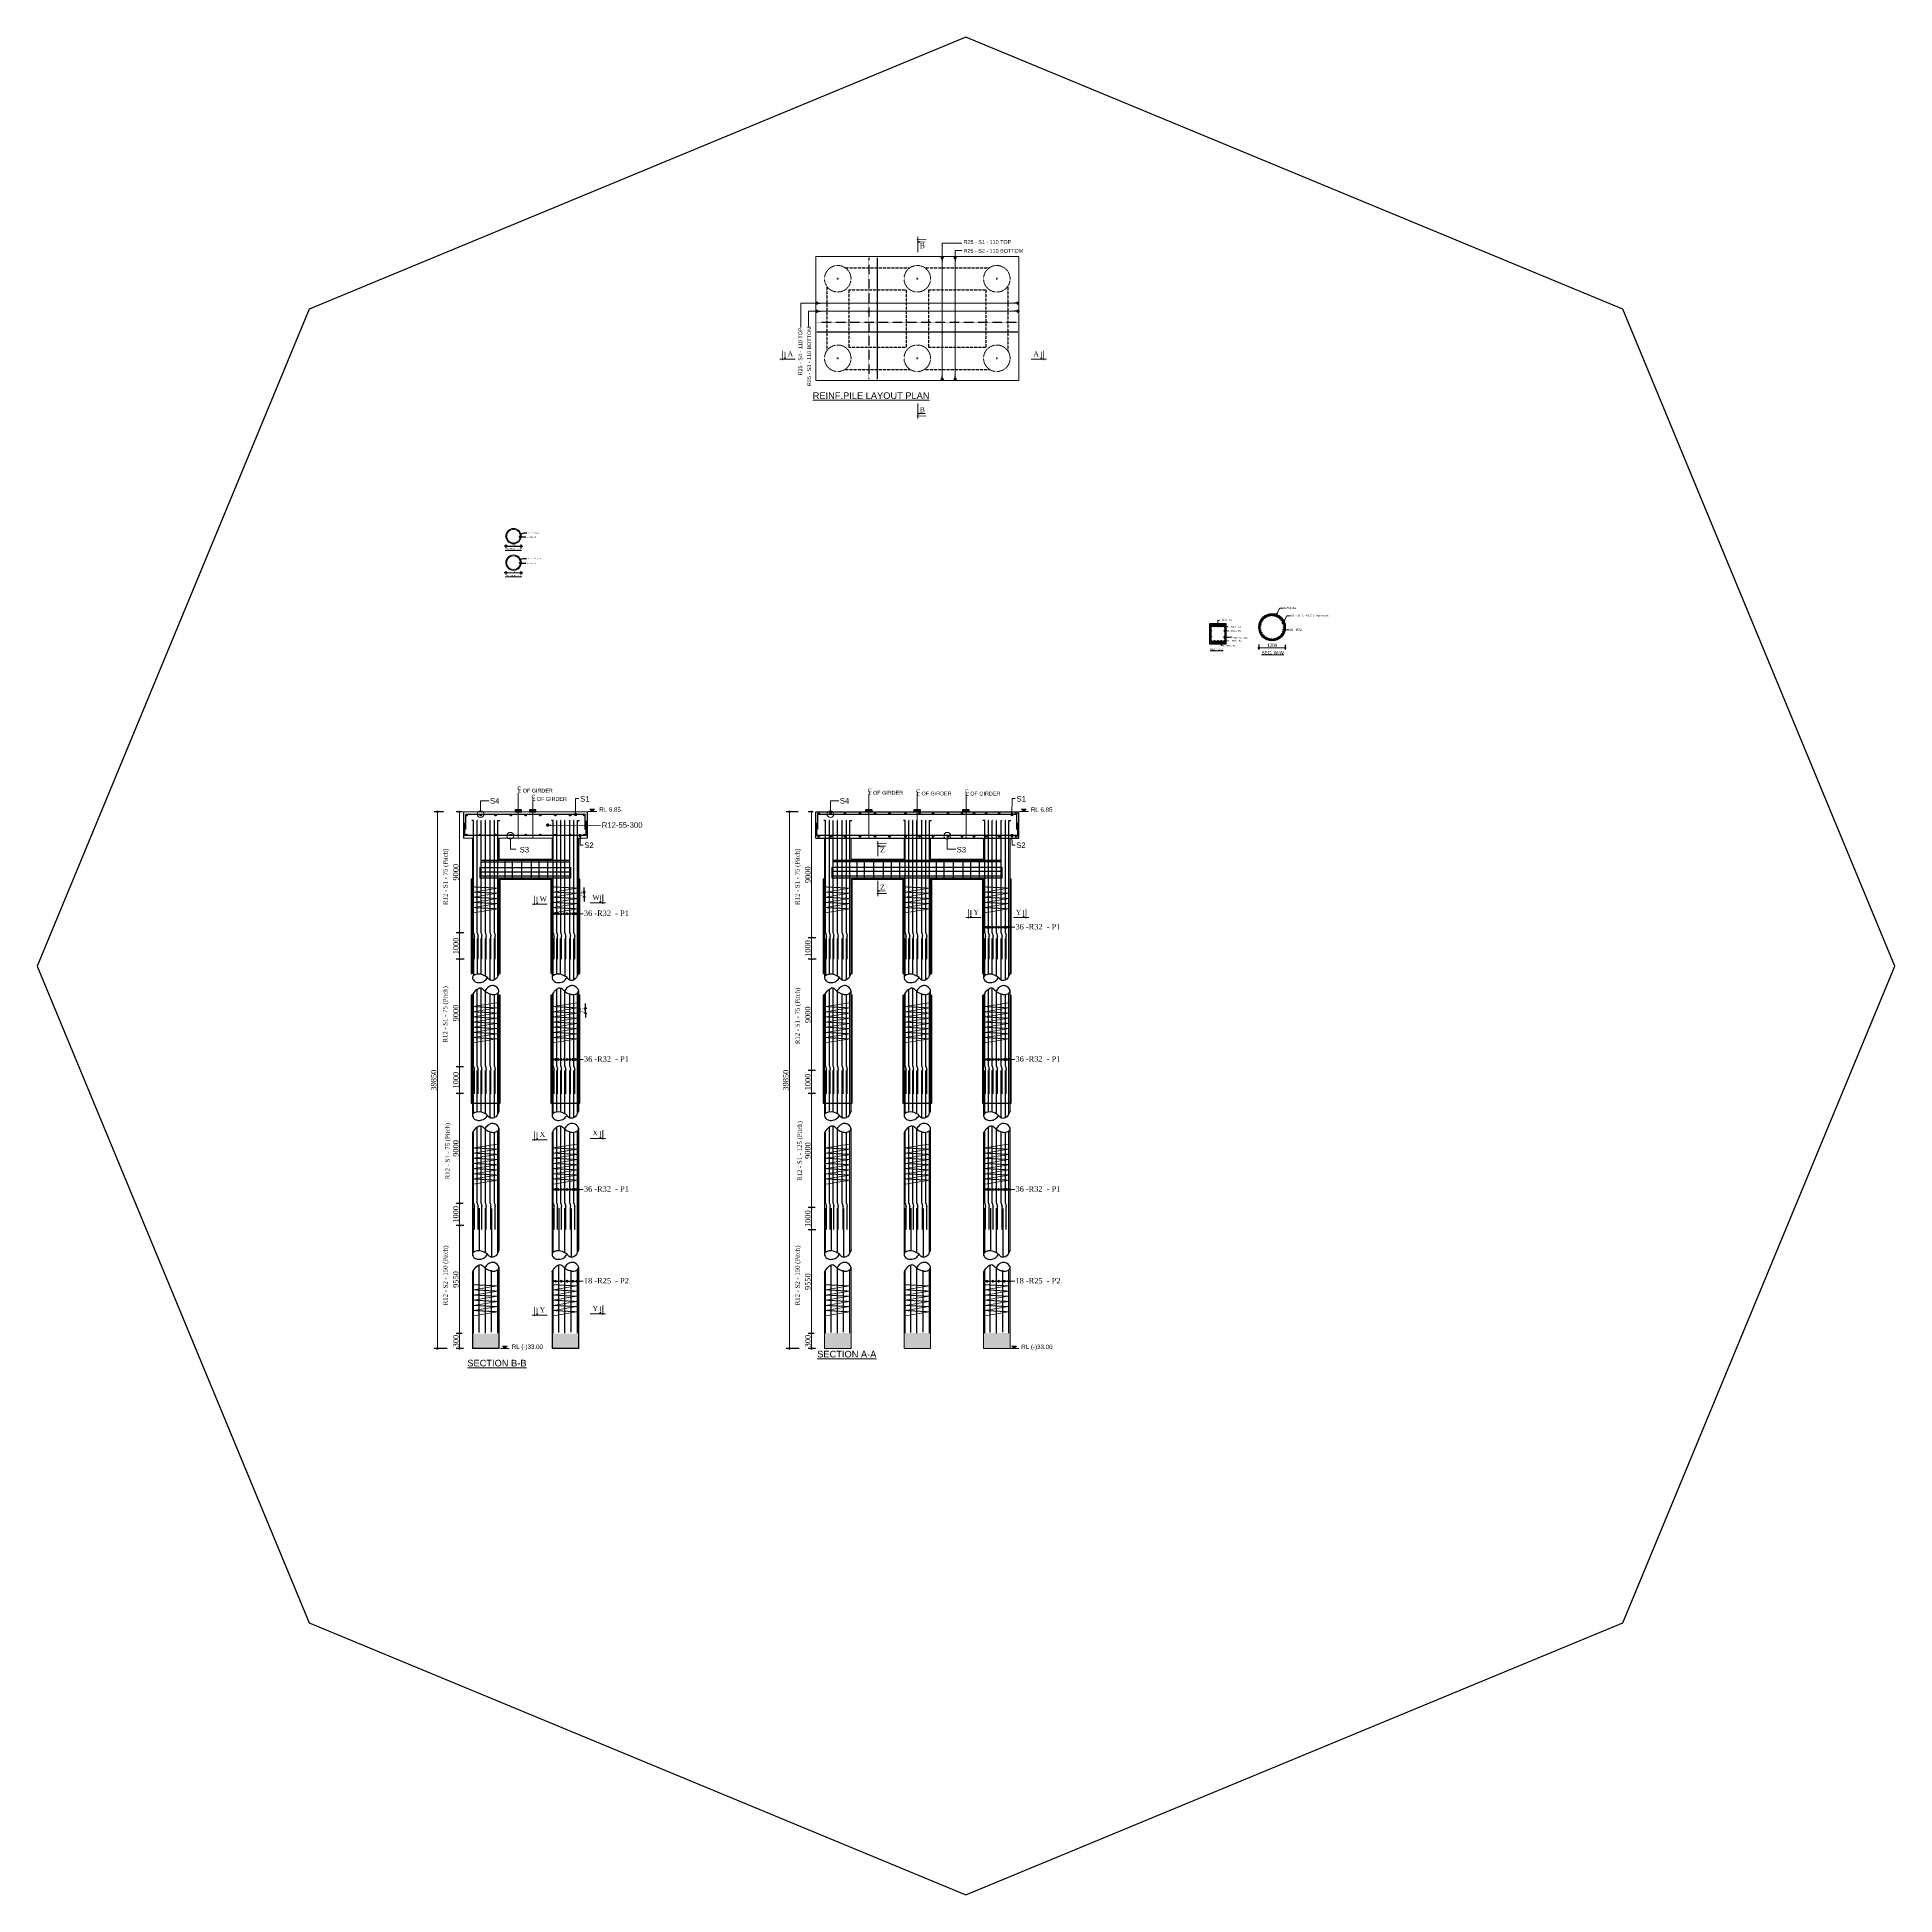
# Model space of a CAD drawing. Header units: millimetres. Extents: x -684453 to 35267, y -286696 to 273430.
# Drawn here: x -322541 to -238455, y -50744 to 33342 of the extents above; entities that cross this region are included whole.
import ezdxf

# ---------------------------------------------------------------- set-up
doc = ezdxf.new("R2010")
doc.units = ezdxf.units.MM
doc.header["$PDMODE"] = 2
for name, pattern in [('CENTER', [2, 1.25, -0.25, 0.25, -0.25]), ('DASHED', [0.75, 0.5, -0.25]), ('DASHEDX2', [38.1, 25.4, -12.7]), ('HIDDEN', [9.525, 6.35, -3.175])]:
    doc.linetypes.add(name, pattern=pattern)
doc.layers.get('Defpoints').update_dxf_attribs({"lineweight": 13})
for name, color, linetype, lineweight in [('Binder', 136, 'Continuous', 15), ('Center Line', 34, 'Continuous', 15), ('dim', 4, 'Continuous', 25), ('Dimision', 4, 'Continuous', 9), ('hatch', 65, 'Continuous', 9), ('Hatching', 65, 'Continuous', 15), ('L.L', 200, 'Continuous', 20), ('Pile', 11, 'Continuous', 15), ('Pire Line', 11, 'Continuous', 25), ('Reinf.', 12, 'Continuous', 30), ('Rod', 12, 'Continuous', 30), ('Steel Casing', 70, 'Continuous', 30), ('Text', 7, 'Continuous', 15)]:
    doc.layers.add(name, color=color, linetype=linetype, lineweight=lineweight)
doc.styles.add('ROMANS', font='arial.ttf', dxfattribs={"height": 200})
doc.styles.get("Standard").update_dxf_attribs({"font": 'times.ttf'})
doc.linetypes.add('BATTING', pattern='A,0.00254,-2.54,[134,ltypeshp.shx,S=2.54,R=0,X=-2.54,Y=0],-5.08,[134,ltypeshp.shx,S=2.54,R=180,X=2.54,Y=0],-2.54', length=10.16254)
doc.dimstyles.new('ALTER', dxfattribs={"dimtxt": 110, "dimasz": 65, "dimexe": 95, "dimexo": 100, "dimgap": 30, "dimtad": 1, "dimdec": 0, "dimzin": 0, "dimdsep": 46, "dimtxsty": 'Standard', "dimblk": 'DOT', "dimcen": 35, "dimadec": 0, "dimazin": 0, "dimtfac": 1, "dimtdec": 0, "dimtofl": 0, "dimtmove": 0, "dimatfit": 3, "dimfxl": 1, "dimtolj": 1, "dimtzin": 0, "dimarcsym": 0})
doc.dimstyles.new('ISO-25', dxfattribs={"dimtxt": 175, "dimasz": 100, "dimexe": 65, "dimexo": 115.625, "dimgap": 40, "dimtad": 1, "dimtoh": 1, "dimdec": 0, "dimtxsty": 'Standard', "dimblk": 'DOT', "dimcen": 300, "dimclrd": 256, "dimclre": 256, "dimclrt": 256, "dimadec": 0, "dimazin": 0, "dimtfac": 1, "dimtdec": 0, "dimtix": 1, "dimtmove": 0, "dimatfit": 3, "dimldrblk": 'DOT', "dimfxl": 75, "dimlwd": -1, "dimarcsym": 0})
doc.dimstyles.new('ISO-70', dxfattribs={"dimscale": 0, "dimtxt": 70, "dimasz": 0.75, "dimexe": 35, "dimexo": 35, "dimgap": 20, "dimtad": 1, "dimdec": 0, "dimlfac": -1, "dimzin": 1, "dimdsep": 46, "dimtxsty": 'Standard', "dimblk": 'DIM', "dimcen": 60, "dimclrd": 256, "dimclre": 256, "dimclrt": 256, "dimadec": 0, "dimazin": 0, "dimtfac": 1, "dimtdec": 0, "dimtix": 1, "dimtofl": 0, "dimtmove": 0, "dimatfit": 3, "dimldrblk": 'DOT', "dimfxl": 35, "dimfxlon": 1, "dimtolj": 1, "dimlwd": -1, "dimarcsym": 0})

# ---------------------------------------------------------------- blocks, each defined once
blk = doc.blocks.new('_Dot')
at = {"color": 0, "linetype": 'ByBlock', "lineweight": -2}
blk.add_line((-0.5, 0), (-1, 0), dxfattribs=at)
at = {"color": 0, "linetype": 'ByBlock', "const_width": 0.5}
blk.add_lwpolyline([(-0.25, 0, 1), (0.25, 0, 1)], format="xyb", close=True, dxfattribs=at)
blk = doc.blocks.new('*D127')
at = {"layer": 'Defpoints', "color": 0, "ltscale": 3, "transparency": 16777216}
for p in [(-267246, 5971), (-266046, 5951), (-267246, 5694)]:
    blk.add_point(p, dxfattribs=at)
at = {"layer": 'Dimision', "lineweight": -2, "ltscale": 3, "transparency": 16777216}
for p, q in [((-267246, 5855), (-267246, 5629)), ((-266046, 5836), (-266046, 5629))]:
    blk.add_line(p, q, dxfattribs=at)
at = {"layer": 'Dimision', "ltscale": 3, "transparency": 16777216}
blk.add_line((-266146, 5694), (-267146, 5694), dxfattribs=at)
at = {"layer": 'Dimision', "ltscale": 3, "transparency": 16777216, "xscale": 100, "yscale": 100, "zscale": 100, "rotation": 180}
blk.add_blockref('_Dot', (-267246, 5694), dxfattribs=at)
at = {"layer": 'Dimision', "ltscale": 3, "transparency": 16777216, "xscale": 100, "yscale": 100, "zscale": 100}
blk.add_blockref('_Dot', (-266046, 5694), dxfattribs=at)
at = {"layer": 'Dimision', "ltscale": 3, "transparency": 16777216, "insert": (-266646, 5810), "char_height": 150, "attachment_point": 5}
blk.add_mtext('1200', dxfattribs=at)
blk = doc.blocks.new('*D178')
at = {"layer": 'Defpoints', "color": 0, "ltscale": 3, "transparency": 16777216}
for p in [(-298087, -5341), (-298087, -5575), (-297780, -5575)]:
    blk.add_point(p, dxfattribs=at)
at = {"layer": 'Pire Line', "linetype": 'Continuous', "lineweight": -2, "ltscale": 3, "transparency": 16777216}
for p, q in [((-297815, -5341), (-297715, -5341)), ((-297815, -5575), (-297715, -5575))]:
    blk.add_line(p, q, dxfattribs=at)
at = {"layer": 'Pire Line', "linetype": 'Continuous', "ltscale": 3, "transparency": 16777216}
for p, q in [((-297780, -5241), (-297780, -5141)), ((-297780, -5341), (-297780, -5575)), ((-297780, -5675), (-297780, -5775))]:
    blk.add_line(p, q, dxfattribs=at)
at = {"layer": 'Pire Line', "ltscale": 3, "transparency": 16777216, "xscale": 100, "yscale": 100, "zscale": 100}
for p, rotation in [((-297780, -5341), 270), ((-297780, -5575), 90)]:
    blk.add_blockref('_Dot', p, dxfattribs=dict(at, rotation=rotation))
at = {"layer": 'Pire Line', "ltscale": 3, "transparency": 16777216, "insert": (-297910, -5458), "char_height": 175, "attachment_point": 5, "rotation": 90}
blk.add_mtext('75', dxfattribs=at)
blk = doc.blocks.new('*D179')
at = {"layer": 'Defpoints', "color": 0, "ltscale": 3, "transparency": 16777216}
for p in [(-298146, -10835), (-298132, -10603), (-297723, -10603)]:
    blk.add_point(p, dxfattribs=at)
at = {"layer": 'Pire Line', "linetype": 'Continuous', "lineweight": -2, "ltscale": 3, "transparency": 16777216}
for p, q in [((-297758, -10603), (-297658, -10603)), ((-297758, -10835), (-297658, -10835))]:
    blk.add_line(p, q, dxfattribs=at)
at = {"layer": 'Pire Line', "linetype": 'Continuous', "ltscale": 3, "transparency": 16777216}
for p, q in [((-297723, -10503), (-297723, -10403)), ((-297723, -10835), (-297723, -10603)), ((-297723, -10935), (-297723, -11035))]:
    blk.add_line(p, q, dxfattribs=at)
at = {"layer": 'Pire Line', "ltscale": 3, "transparency": 16777216, "xscale": 100, "yscale": 100, "zscale": 100}
for p, rotation in [((-297723, -10603), 270), ((-297723, -10835), 90)]:
    blk.add_blockref('_Dot', p, dxfattribs=dict(at, rotation=rotation))
at = {"layer": 'Pire Line', "ltscale": 3, "transparency": 16777216, "insert": (-297852, -10719), "char_height": 175, "attachment_point": 5, "rotation": 90}
blk.add_mtext('75', dxfattribs=at)
blk = doc.blocks.new('*D180')
at = {"layer": 'Defpoints', "color": 0, "ltscale": 3, "transparency": 16777216}
for p in [(-303424, -19444), (-303141, -19444), (-303111, -20444)]:
    blk.add_point(p, dxfattribs=at)
at = {"layer": 'Dimision', "color": 1, "lineweight": -2, "ltscale": 3, "transparency": 16777216}
for p, q in [((-303257, -19444), (-303574, -19444)), ((-303226, -20444), (-303574, -20444))]:
    blk.add_line(p, q, dxfattribs=at)
at = {"layer": 'Dimision', "ltscale": 3, "transparency": 16777216}
blk.add_line((-303424, -20344), (-303424, -19544), dxfattribs=at)
at = {"layer": 'Dimision', "ltscale": 3, "transparency": 16777216, "xscale": 100, "yscale": 100, "zscale": 100}
for p, rotation in [((-303424, -19444), 90), ((-303424, -20444), 270)]:
    blk.add_blockref('_Dot', p, dxfattribs=dict(at, rotation=rotation))
at = {"layer": 'Dimision', "ltscale": 3, "transparency": 16777216, "insert": (-303591, -19944), "char_height": 250, "attachment_point": 5, "rotation": 90}
blk.add_mtext('1000', dxfattribs=at)
blk = doc.blocks.new('*D181')
at = {"layer": 'Defpoints', "color": 0, "ltscale": 3, "transparency": 16777216}
for p in [(-303424, -13265), (-303130, -13265), (-303123, -14472)]:
    blk.add_point(p, dxfattribs=at)
at = {"layer": 'Dimision', "color": 1, "lineweight": -2, "ltscale": 3, "transparency": 16777216}
for p, q in [((-303246, -13265), (-303574, -13265)), ((-303238, -14472), (-303574, -14472))]:
    blk.add_line(p, q, dxfattribs=at)
at = {"layer": 'Dimision', "ltscale": 3, "transparency": 16777216}
blk.add_line((-303424, -14372), (-303424, -13365), dxfattribs=at)
at = {"layer": 'Dimision', "ltscale": 3, "transparency": 16777216, "xscale": 100, "yscale": 100, "zscale": 100}
for p, rotation in [((-303424, -13265), 90), ((-303424, -14472), 270)]:
    blk.add_blockref('_Dot', p, dxfattribs=dict(at, rotation=rotation))
at = {"layer": 'Dimision', "ltscale": 3, "transparency": 16777216, "insert": (-303591, -13869), "char_height": 250, "attachment_point": 5, "rotation": 90}
blk.add_mtext('1000', dxfattribs=at)
blk = doc.blocks.new('*D167')
at = {"layer": 'Defpoints', "color": 0, "ltscale": 3, "transparency": 16777216}
for p in [(-303424, -7194), (-303106, -7194), (-303101, -8393)]:
    blk.add_point(p, dxfattribs=at)
at = {"layer": 'Dimision', "color": 1, "lineweight": -2, "ltscale": 3, "transparency": 16777216}
for p, q in [((-303222, -7194), (-303574, -7194)), ((-303217, -8393), (-303574, -8393))]:
    blk.add_line(p, q, dxfattribs=at)
at = {"layer": 'Dimision', "ltscale": 3, "transparency": 16777216}
blk.add_line((-303424, -8293), (-303424, -7294), dxfattribs=at)
at = {"layer": 'Dimision', "ltscale": 3, "transparency": 16777216, "xscale": 100, "yscale": 100, "zscale": 100}
for p, rotation in [((-303424, -7194), 90), ((-303424, -8393), 270)]:
    blk.add_blockref('_Dot', p, dxfattribs=dict(at, rotation=rotation))
at = {"layer": 'Dimision', "ltscale": 3, "transparency": 16777216, "insert": (-303591, -7794), "char_height": 250, "attachment_point": 5, "rotation": 90}
blk.add_mtext('1000', dxfattribs=at)
blk = doc.blocks.new('*D168')
at = {"layer": 'Defpoints', "color": 0, "ltscale": 3, "transparency": 16777216}
for p in [(-303424, -20444), (-303111, -20444), (-303195, -25339)]:
    blk.add_point(p, dxfattribs=at)
at = {"layer": 'Dimision', "color": 1, "lineweight": -2, "ltscale": 3, "transparency": 16777216}
for p, q in [((-303226, -20444), (-303574, -20444)), ((-303310, -25339), (-303574, -25339))]:
    blk.add_line(p, q, dxfattribs=at)
at = {"layer": 'Dimision', "ltscale": 3, "transparency": 16777216}
blk.add_line((-303424, -25239), (-303424, -20544), dxfattribs=at)
at = {"layer": 'Dimision', "ltscale": 3, "transparency": 16777216, "xscale": 100, "yscale": 100, "zscale": 100}
for p, rotation in [((-303424, -20444), 90), ((-303424, -25339), 270)]:
    blk.add_blockref('_Dot', p, dxfattribs=dict(at, rotation=rotation))
at = {"layer": 'Dimision', "ltscale": 3, "transparency": 16777216, "insert": (-303592, -22891), "char_height": 250, "attachment_point": 5, "rotation": 90}
blk.add_mtext('9550', dxfattribs=at)
blk = doc.blocks.new('*D169')
at = {"layer": 'Defpoints', "color": 0, "ltscale": 3, "transparency": 16777216}
for p in [(-303424, -14472), (-303123, -14472), (-303141, -19444)]:
    blk.add_point(p, dxfattribs=at)
at = {"layer": 'Dimision', "color": 1, "lineweight": -2, "ltscale": 3, "transparency": 16777216}
for p, q in [((-303238, -14472), (-303574, -14472)), ((-303257, -19444), (-303574, -19444))]:
    blk.add_line(p, q, dxfattribs=at)
at = {"layer": 'Dimision', "ltscale": 3, "transparency": 16777216}
blk.add_line((-303424, -19344), (-303424, -14572), dxfattribs=at)
at = {"layer": 'Dimision', "ltscale": 3, "transparency": 16777216, "xscale": 100, "yscale": 100, "zscale": 100}
for p, rotation in [((-303424, -14472), 90), ((-303424, -19444), 270)]:
    blk.add_blockref('_Dot', p, dxfattribs=dict(at, rotation=rotation))
at = {"layer": 'Dimision', "ltscale": 3, "transparency": 16777216, "insert": (-303592, -16958), "char_height": 250, "attachment_point": 5, "rotation": 90}
blk.add_mtext('9000', dxfattribs=at)
blk = doc.blocks.new('*D170')
at = {"layer": 'Defpoints', "color": 0, "ltscale": 3, "transparency": 16777216}
for p in [(-303424, -8393), (-303101, -8393), (-303130, -13265)]:
    blk.add_point(p, dxfattribs=at)
at = {"layer": 'Dimision', "color": 1, "lineweight": -2, "ltscale": 3, "transparency": 16777216}
for p, q in [((-303217, -8393), (-303574, -8393)), ((-303246, -13265), (-303574, -13265))]:
    blk.add_line(p, q, dxfattribs=at)
at = {"layer": 'Dimision', "ltscale": 3, "transparency": 16777216}
blk.add_line((-303424, -13165), (-303424, -8493), dxfattribs=at)
at = {"layer": 'Dimision', "ltscale": 3, "transparency": 16777216, "xscale": 100, "yscale": 100, "zscale": 100}
for p, rotation in [((-303424, -8393), 90), ((-303424, -13265), 270)]:
    blk.add_blockref('_Dot', p, dxfattribs=dict(at, rotation=rotation))
at = {"layer": 'Dimision', "ltscale": 3, "transparency": 16777216, "insert": (-303592, -10829), "char_height": 250, "attachment_point": 5, "rotation": 90}
blk.add_mtext('9000', dxfattribs=at)
blk = doc.blocks.new('*D171')
at = {"layer": 'Defpoints', "color": 0, "ltscale": 3, "transparency": 16777216}
for p in [(-303424, -1718), (-303172, -1718), (-303106, -7194)]:
    blk.add_point(p, dxfattribs=at)
at = {"layer": 'Dimision', "color": 1, "lineweight": -2, "ltscale": 3, "transparency": 16777216}
for p, q in [((-303288, -1718), (-303574, -1718)), ((-303222, -7194), (-303574, -7194))]:
    blk.add_line(p, q, dxfattribs=at)
at = {"layer": 'Dimision', "ltscale": 3, "transparency": 16777216}
blk.add_line((-303424, -7094), (-303424, -1818), dxfattribs=at)
at = {"layer": 'Dimision', "ltscale": 3, "transparency": 16777216, "xscale": 100, "yscale": 100, "zscale": 100}
for p, rotation in [((-303424, -1718), 90), ((-303424, -7194), 270)]:
    blk.add_blockref('_Dot', p, dxfattribs=dict(at, rotation=rotation))
at = {"layer": 'Dimision', "ltscale": 3, "transparency": 16777216, "insert": (-303592, -4456), "char_height": 250, "attachment_point": 5, "rotation": 90}
blk.add_mtext('9000', dxfattribs=at)
blk = doc.blocks.new('*D172')
at = {"layer": 'Defpoints', "color": 0, "ltscale": 3, "transparency": 16777216}
for p in [(-303424, -26019), (-303195, -25339), (-303134, -26019)]:
    blk.add_point(p, dxfattribs=at)
at = {"layer": 'Dimision', "color": 1, "lineweight": -2, "ltscale": 3, "transparency": 16777216}
for p, q in [((-303310, -25339), (-303574, -25339)), ((-303250, -26019), (-303574, -26019))]:
    blk.add_line(p, q, dxfattribs=at)
at = {"layer": 'Dimision', "ltscale": 3, "transparency": 16777216}
blk.add_line((-303424, -25439), (-303424, -25919), dxfattribs=at)
at = {"layer": 'Dimision', "ltscale": 3, "transparency": 16777216, "xscale": 100, "yscale": 100, "zscale": 100}
for p, rotation in [((-303424, -25339), 90), ((-303424, -26019), 270)]:
    blk.add_blockref('_Dot', p, dxfattribs=dict(at, rotation=rotation))
at = {"layer": 'Dimision', "ltscale": 3, "transparency": 16777216, "insert": (-303591, -25679), "char_height": 250, "attachment_point": 5, "rotation": 90}
blk.add_mtext('300', dxfattribs=at)
blk = doc.blocks.new('*D173')
at = {"layer": 'Defpoints', "color": 0, "ltscale": 3, "transparency": 16777216}
for p in [(-304423, -1718), (-304036, -1718), (-303869, -26019)]:
    blk.add_point(p, dxfattribs=at)
at = {"layer": 'Dimision', "color": 1, "lineweight": -2, "ltscale": 3, "transparency": 16777216}
for p, q in [((-304152, -1718), (-304573, -1718)), ((-303985, -26019), (-304573, -26019))]:
    blk.add_line(p, q, dxfattribs=at)
at = {"layer": 'Dimision', "ltscale": 3, "transparency": 16777216}
blk.add_line((-304423, -25919), (-304423, -1818), dxfattribs=at)
at = {"layer": 'Dimision', "ltscale": 3, "transparency": 16777216, "xscale": 100, "yscale": 100, "zscale": 100}
for p, rotation in [((-304423, -1718), 90), ((-304423, -26019), 270)]:
    blk.add_blockref('_Dot', p, dxfattribs=dict(at, rotation=rotation))
at = {"layer": 'Dimision', "ltscale": 3, "transparency": 16777216, "insert": (-304591, -13869), "char_height": 250, "attachment_point": 5, "rotation": 90}
blk.add_mtext('39850', dxfattribs=at)
blk = doc.blocks.new('DIM')
at = {"layer": 'dim'}
for p, q in [((-101, 0), (101, 0)), ((0, -101), (0, 101))]:
    blk.add_line(p, q, dxfattribs=at)
at = {"layer": 'dim', "const_width": 25.4}
blk.add_lwpolyline([(-13, 0, 1), (13, 0, 1)], format="xyb", close=True, dxfattribs=at)
blk = doc.blocks.new('*D185')
at = {"layer": 'Defpoints', "color": 0, "ltscale": 30, "transparency": 16777216}
for p in [(-301328, 10754), (-300628, 10754), (-300628, 10295)]:
    blk.add_point(p, dxfattribs=at)
at = {"layer": 'dim', "lineweight": -2, "ltscale": 30, "transparency": 16777216}
for p, q in [((-301328, 10330), (-301328, 10260)), ((-300628, 10330), (-300628, 10260))]:
    blk.add_line(p, q, dxfattribs=at)
at = {"layer": 'dim', "ltscale": 30, "transparency": 16777216}
blk.add_line((-301327, 10295), (-300629, 10295), dxfattribs=at)
at = {"layer": 'dim', "ltscale": 30, "transparency": 16777216, "xscale": 0.75, "yscale": 0.75, "zscale": 0.75, "rotation": 180}
blk.add_blockref('DIM', (-301328, 10295), dxfattribs=at)
at = {"layer": 'dim', "ltscale": 30, "transparency": 16777216, "xscale": 0.75, "yscale": 0.75, "zscale": 0.75}
blk.add_blockref('DIM', (-300628, 10295), dxfattribs=at)
at = {"layer": 'dim', "ltscale": 30, "transparency": 16777216, "insert": (-300978, 10340), "char_height": 50, "attachment_point": 5}
blk.add_mtext('\\A1;1200', dxfattribs=at)
blk = doc.blocks.new('*D186')
at = {"layer": 'Defpoints', "color": 0, "transparency": 16777216}
for p in [(-301328, 9555), (-300628, 9555), (-300628, 9097)]:
    blk.add_point(p, dxfattribs=at)
at = {"layer": 'Text', "lineweight": -2, "transparency": 16777216}
for p, q in [((-301328, 9132), (-301328, 9062)), ((-300628, 9132), (-300628, 9062))]:
    blk.add_line(p, q, dxfattribs=at)
at = {"layer": 'Text', "transparency": 16777216}
blk.add_line((-301327, 9097), (-300629, 9097), dxfattribs=at)
at = {"layer": 'Text', "transparency": 16777216, "xscale": 0.75, "yscale": 0.75, "zscale": 0.75, "rotation": 180}
blk.add_blockref('DIM', (-301328, 9097), dxfattribs=at)
at = {"layer": 'Text', "transparency": 16777216, "xscale": 0.75, "yscale": 0.75, "zscale": 0.75}
blk.add_blockref('DIM', (-300628, 9097), dxfattribs=at)
at = {"layer": 'Text', "transparency": 16777216, "insert": (-300978, 9142), "char_height": 50, "attachment_point": 5}
blk.add_mtext('\\A1;1200', dxfattribs=at)
blk = doc.blocks.new('*D174')
at = {"layer": 'Defpoints', "color": 0, "ltscale": 3, "transparency": 16777216}
for p in [(-287489, -19637), (-287207, -19637), (-287176, -20637)]:
    blk.add_point(p, dxfattribs=at)
at = {"layer": 'Dimision', "color": 1, "lineweight": -2, "ltscale": 3, "transparency": 16777216}
for p, q in [((-287323, -19637), (-287639, -19637)), ((-287292, -20637), (-287639, -20637))]:
    blk.add_line(p, q, dxfattribs=at)
at = {"layer": 'Dimision', "ltscale": 3, "transparency": 16777216}
blk.add_line((-287489, -20537), (-287489, -19737), dxfattribs=at)
at = {"layer": 'Dimision', "ltscale": 3, "transparency": 16777216, "xscale": 100, "yscale": 100, "zscale": 100}
for p, rotation in [((-287489, -19637), 90), ((-287489, -20637), 270)]:
    blk.add_blockref('_Dot', p, dxfattribs=dict(at, rotation=rotation))
at = {"layer": 'Dimision', "ltscale": 3, "transparency": 16777216, "insert": (-287657, -20137), "char_height": 250, "attachment_point": 5, "rotation": 90}
blk.add_mtext('1000', dxfattribs=at)
blk = doc.blocks.new('*D175')
at = {"layer": 'Defpoints', "color": 0, "ltscale": 3, "transparency": 16777216}
for p in [(-287489, -13426), (-287196, -13426), (-287188, -14472)]:
    blk.add_point(p, dxfattribs=at)
at = {"layer": 'Dimision', "color": 1, "lineweight": -2, "ltscale": 3, "transparency": 16777216}
for p, q in [((-287311, -13426), (-287639, -13426)), ((-287304, -14472), (-287639, -14472))]:
    blk.add_line(p, q, dxfattribs=at)
at = {"layer": 'Dimision', "ltscale": 3, "transparency": 16777216}
blk.add_line((-287489, -14372), (-287489, -13526), dxfattribs=at)
at = {"layer": 'Dimision', "ltscale": 3, "transparency": 16777216, "xscale": 100, "yscale": 100, "zscale": 100}
for p, rotation in [((-287489, -13426), 90), ((-287489, -14472), 270)]:
    blk.add_blockref('_Dot', p, dxfattribs=dict(at, rotation=rotation))
at = {"layer": 'Dimision', "ltscale": 3, "transparency": 16777216, "insert": (-287657, -13949), "char_height": 250, "attachment_point": 5, "rotation": 90}
blk.add_mtext('1000', dxfattribs=at)
blk = doc.blocks.new('*D176')
at = {"layer": 'Defpoints', "color": 0, "ltscale": 3, "transparency": 16777216}
for p in [(-287489, -7421), (-287172, -7421), (-287166, -8393)]:
    blk.add_point(p, dxfattribs=at)
at = {"layer": 'Dimision', "color": 1, "lineweight": -2, "ltscale": 3, "transparency": 16777216}
for p, q in [((-287288, -7421), (-287639, -7421)), ((-287282, -8393), (-287639, -8393))]:
    blk.add_line(p, q, dxfattribs=at)
at = {"layer": 'Dimision', "ltscale": 3, "transparency": 16777216}
blk.add_line((-287489, -8293), (-287489, -7521), dxfattribs=at)
at = {"layer": 'Dimision', "ltscale": 3, "transparency": 16777216, "xscale": 100, "yscale": 100, "zscale": 100}
for p, rotation in [((-287489, -7421), 90), ((-287489, -8393), 270)]:
    blk.add_blockref('_Dot', p, dxfattribs=dict(at, rotation=rotation))
at = {"layer": 'Dimision', "ltscale": 3, "transparency": 16777216, "insert": (-287657, -7907), "char_height": 250, "attachment_point": 5, "rotation": 90}
blk.add_mtext('1000', dxfattribs=at)
blk = doc.blocks.new('*D177')
at = {"layer": 'Defpoints', "color": 0, "ltscale": 3, "transparency": 16777216}
for p in [(-287489, -20637), (-287176, -20637), (-287260, -25339)]:
    blk.add_point(p, dxfattribs=at)
at = {"layer": 'Dimision', "color": 1, "lineweight": -2, "ltscale": 3, "transparency": 16777216}
for p, q in [((-287292, -20637), (-287639, -20637)), ((-287376, -25339), (-287639, -25339))]:
    blk.add_line(p, q, dxfattribs=at)
at = {"layer": 'Dimision', "ltscale": 3, "transparency": 16777216}
blk.add_line((-287489, -25239), (-287489, -20737), dxfattribs=at)
at = {"layer": 'Dimision', "ltscale": 3, "transparency": 16777216, "xscale": 100, "yscale": 100, "zscale": 100}
for p, rotation in [((-287489, -20637), 90), ((-287489, -25339), 270)]:
    blk.add_blockref('_Dot', p, dxfattribs=dict(at, rotation=rotation))
at = {"layer": 'Dimision', "ltscale": 3, "transparency": 16777216, "insert": (-287657, -22988), "char_height": 250, "attachment_point": 5, "rotation": 90}
blk.add_mtext('9550', dxfattribs=at)
blk = doc.blocks.new('*D150')
at = {"layer": 'Defpoints', "color": 0, "ltscale": 3, "transparency": 16777216}
for p in [(-287489, -14472), (-287188, -14472), (-287207, -19637)]:
    blk.add_point(p, dxfattribs=at)
at = {"layer": 'Dimision', "color": 1, "lineweight": -2, "ltscale": 3, "transparency": 16777216}
for p, q in [((-287304, -14472), (-287639, -14472)), ((-287323, -19637), (-287639, -19637))]:
    blk.add_line(p, q, dxfattribs=at)
at = {"layer": 'Dimision', "ltscale": 3, "transparency": 16777216}
blk.add_line((-287489, -19537), (-287489, -14572), dxfattribs=at)
at = {"layer": 'Dimision', "ltscale": 3, "transparency": 16777216, "xscale": 100, "yscale": 100, "zscale": 100}
for p, rotation in [((-287489, -14472), 90), ((-287489, -19637), 270)]:
    blk.add_blockref('_Dot', p, dxfattribs=dict(at, rotation=rotation))
at = {"layer": 'Dimision', "ltscale": 3, "transparency": 16777216, "insert": (-287657, -17054), "char_height": 250, "attachment_point": 5, "rotation": 90}
blk.add_mtext('9000', dxfattribs=at)
blk = doc.blocks.new('*D151')
at = {"layer": 'Defpoints', "color": 0, "ltscale": 3, "transparency": 16777216}
for p in [(-287489, -8393), (-287166, -8393), (-287196, -13426)]:
    blk.add_point(p, dxfattribs=at)
at = {"layer": 'Dimision', "color": 1, "lineweight": -2, "ltscale": 3, "transparency": 16777216}
for p, q in [((-287282, -8393), (-287639, -8393)), ((-287311, -13426), (-287639, -13426))]:
    blk.add_line(p, q, dxfattribs=at)
at = {"layer": 'Dimision', "ltscale": 3, "transparency": 16777216}
blk.add_line((-287489, -13326), (-287489, -8493), dxfattribs=at)
at = {"layer": 'Dimision', "ltscale": 3, "transparency": 16777216, "xscale": 100, "yscale": 100, "zscale": 100}
for p, rotation in [((-287489, -8393), 90), ((-287489, -13426), 270)]:
    blk.add_blockref('_Dot', p, dxfattribs=dict(at, rotation=rotation))
at = {"layer": 'Dimision', "ltscale": 3, "transparency": 16777216, "insert": (-287657, -10909), "char_height": 250, "attachment_point": 5, "rotation": 90}
blk.add_mtext('9000', dxfattribs=at)
blk = doc.blocks.new('*D152')
at = {"layer": 'Defpoints', "color": 0, "ltscale": 3, "transparency": 16777216}
for p in [(-287489, -1718), (-287302, -1718), (-287172, -7421)]:
    blk.add_point(p, dxfattribs=at)
at = {"layer": 'Dimision', "color": 1, "lineweight": -2, "ltscale": 3, "transparency": 16777216}
for p, q in [((-287418, -1718), (-287639, -1718)), ((-287288, -7421), (-287639, -7421))]:
    blk.add_line(p, q, dxfattribs=at)
at = {"layer": 'Dimision', "ltscale": 3, "transparency": 16777216}
blk.add_line((-287489, -7321), (-287489, -1818), dxfattribs=at)
at = {"layer": 'Dimision', "ltscale": 3, "transparency": 16777216, "xscale": 100, "yscale": 100, "zscale": 100}
for p, rotation in [((-287489, -1718), 90), ((-287489, -7421), 270)]:
    blk.add_blockref('_Dot', p, dxfattribs=dict(at, rotation=rotation))
at = {"layer": 'Dimision', "ltscale": 3, "transparency": 16777216, "insert": (-287657, -4570), "char_height": 250, "attachment_point": 5, "rotation": 90}
blk.add_mtext('9000', dxfattribs=at)
blk = doc.blocks.new('*D153')
at = {"layer": 'Defpoints', "color": 0, "ltscale": 3, "transparency": 16777216}
for p in [(-287489, -26019), (-287260, -25339), (-287200, -26019)]:
    blk.add_point(p, dxfattribs=at)
at = {"layer": 'Dimision', "color": 1, "lineweight": -2, "ltscale": 3, "transparency": 16777216}
for p, q in [((-287376, -25339), (-287639, -25339)), ((-287315, -26019), (-287639, -26019))]:
    blk.add_line(p, q, dxfattribs=at)
at = {"layer": 'Dimision', "ltscale": 3, "transparency": 16777216}
blk.add_line((-287489, -25439), (-287489, -25919), dxfattribs=at)
at = {"layer": 'Dimision', "ltscale": 3, "transparency": 16777216, "xscale": 100, "yscale": 100, "zscale": 100}
for p, rotation in [((-287489, -25339), 90), ((-287489, -26019), 270)]:
    blk.add_blockref('_Dot', p, dxfattribs=dict(at, rotation=rotation))
at = {"layer": 'Dimision', "ltscale": 3, "transparency": 16777216, "insert": (-287657, -25679), "char_height": 250, "attachment_point": 5, "rotation": 90}
blk.add_mtext('300', dxfattribs=at)
blk = doc.blocks.new('*D154')
at = {"layer": 'Defpoints', "color": 0, "ltscale": 3, "transparency": 16777216}
for p in [(-288489, -1718), (-287986, -1718), (-287935, -26019)]:
    blk.add_point(p, dxfattribs=at)
at = {"layer": 'Dimision', "color": 1, "lineweight": -2, "ltscale": 3, "transparency": 16777216}
for p, q in [((-288101, -1718), (-288639, -1718)), ((-288050, -26019), (-288639, -26019))]:
    blk.add_line(p, q, dxfattribs=at)
at = {"layer": 'Dimision', "ltscale": 3, "transparency": 16777216}
blk.add_line((-288489, -25919), (-288489, -1818), dxfattribs=at)
at = {"layer": 'Dimision', "ltscale": 3, "transparency": 16777216, "xscale": 100, "yscale": 100, "zscale": 100}
for p, rotation in [((-288489, -1718), 90), ((-288489, -26019), 270)]:
    blk.add_blockref('_Dot', p, dxfattribs=dict(at, rotation=rotation))
at = {"layer": 'Dimision', "ltscale": 3, "transparency": 16777216, "insert": (-288656, -13869), "char_height": 250, "attachment_point": 5, "rotation": 90}
blk.add_mtext('39850', dxfattribs=at)

msp = doc.modelspace()

# ---------------------------------------------------------------- hatches: boundary and pattern name
at = {"layer": 'Dimision', "ltscale": 5}
h = msp.add_hatch(color=256, dxfattribs=at)
h.paths.add_polyline_path([(-284569.9, 21297.5, 1), (-284469.9, 21297.5)])
h.paths.add_polyline_path([(-284569.9, 21297.5), (-284469.9, 21297.5, 1)])
h = msp.add_hatch(color=256, dxfattribs=at)
h.paths.add_polyline_path([(-284547.2, 21297.5, 1), (-284497.2, 21297.5)])
h.paths.add_polyline_path([(-284547.2, 21297.5), (-284497.2, 21297.5, 1)])
h = msp.add_hatch(color=256, dxfattribs=at)
h.paths.add_polyline_path([(-284951.6, 20926.7, 1), (-284851.6, 20926.7)])
h.paths.add_polyline_path([(-284951.6, 20926.7), (-284851.6, 20926.7, 1)])
h = msp.add_hatch(color=256, dxfattribs=at)
h.paths.add_polyline_path([(-284929, 20926.7, 1), (-284879, 20926.7)])
h.paths.add_polyline_path([(-284929, 20926.7), (-284879, 20926.7, 1)])
h = msp.add_hatch(color=256, dxfattribs=at)
h.paths.add_polyline_path([(-281038.2, 20439.3, 1), (-280938.2, 20439.3)])
h.paths.add_polyline_path([(-281038.2, 20439.3), (-280938.2, 20439.3, 1)])
h = msp.add_hatch(color=256, dxfattribs=at)
h.paths.add_polyline_path([(-281015.5, 20439.3, 1), (-280965.5, 20439.3)])
h.paths.add_polyline_path([(-281015.5, 20439.3), (-280965.5, 20439.3, 1)])
h = msp.add_hatch(color=256, dxfattribs=at)
h.paths.add_polyline_path([(-281618.9, 19978.3, 1), (-281518.9, 19978.3)])
h.paths.add_polyline_path([(-281618.9, 19978.3), (-281518.9, 19978.3, 1)])
h = msp.add_hatch(color=256, dxfattribs=at)
h.paths.add_polyline_path([(-281596.3, 19978.3, 1), (-281546.3, 19978.3)])
h.paths.add_polyline_path([(-281596.3, 19978.3), (-281546.3, 19978.3, 1)])
for points in [[(-297519.3, -1597.3), (-297307.1, -1597.3), (-297413.2, -1703.4)], [(-277984.7, -1597.3), (-277772.6, -1597.3), (-277878.6, -1703.4)], [(-301480.7, -25910.2), (-301268.6, -25910.2), (-301374.7, -26016.2)], [(-278417.2, -25913.4), (-278205.1, -25913.4), (-278311.2, -26019.5)]]:
    msp.add_hatch(color=256, dxfattribs=at).paths.add_polyline_path(points)
at = {"layer": 'hatch', "ltscale": 30}
h = msp.add_hatch(dxfattribs=at)
h.set_pattern_fill('AR-CONC', color=256, style=0)
h.set_pattern_definition([(50, (0, -119355.24), (182.18467, -15.939086), [19.05, -209.55]), (355, (0, -119355.24), (-35.24283, 191.05664), [15.24, -167.64]), (100.451, (15.18, -119356.56), (146.9425, 175.11669), [16.19, -178.09]), (46.1842, (0, -119304.44), (271.07904, -42.04233), [28.575, -314.325]), (96.6356, (22.6, -119307.94), (237.40423, 247.42556), [24.285, -267.135]), (351.184, (0, -119304.44), (237.4046, 247.42512), [22.86, -251.46]), (21, (25.4, -119317.14), (151.61488, -102.26552), [19.05, -209.55]), (326, (25.4, -119317.14), (61.80203, 184.18797), [15.24, -167.64]), (71.4514, (38.03, -119325.66), (213.41649, 81.92286), [16.19, -178.09]), (37.5, (0, -119355.236), (3.088603, 84.555039), [0, -165.608, 0, -170.18, 0, -168.275]), (7.5, (0, -119355.24), (66.819663, 100.180575), [0, -97.028, 0, -161.798, 0, -64.135]), (327.5, (-56.64, -119355.236), (135.590595, -5.728744), [0, -63.5, 0, -198.12, 0, -262.89]), (317.5, (-82.04, -119355.24), (148.12918, 25.42649), [0, -82.55, 0, -131.572, 0, -186.69])])
h.paths.add_polyline_path([(-298036.7, -25338.5), (-299236.7, -25338.5), (-299236.7, -26019.3), (-298036.7, -26019.3)])
h.paths.add_polyline_path([(-301636.7, -25338.5), (-302836.7, -25338.5), (-302836.7, -26019.3), (-301636.7, -26019.3)])
h = msp.add_hatch(dxfattribs=at)
h.set_pattern_fill('AR-CONC', color=256, style=0)
h.set_pattern_definition([(50, (0, -118512.03), (182.18467, -15.939086), [19.05, -209.55]), (355, (0, -118512.03), (-35.24283, 191.05664), [15.24, -167.64]), (100.451, (15.18, -118513.36), (146.9425, 175.11669), [16.19, -178.09]), (46.1842, (0, -118461.23), (271.07904, -42.04233), [28.575, -314.325]), (96.6356, (22.6, -118464.74), (237.40423, 247.42556), [24.285, -267.135]), (351.184, (0, -118461.23), (237.4046, 247.42512), [22.86, -251.46]), (21, (25.4, -118473.93), (151.61488, -102.26552), [19.05, -209.55]), (326, (25.4, -118473.93), (61.80203, 184.18797), [15.24, -167.64]), (71.4514, (38.03, -118482.46), (213.41649, 81.92286), [16.19, -178.09]), (37.5, (0, -118512.033), (3.088603, 84.555039), [0, -165.608, 0, -170.18, 0, -168.275]), (7.5, (0, -118512.03), (66.819663, 100.180575), [0, -97.028, 0, -161.798, 0, -64.135]), (327.5, (-56.64, -118512.03), (135.590595, -5.728744), [0, -63.5, 0, -198.12, 0, -262.89]), (317.5, (-82.04, -118512.03), (148.12918, 25.42649), [0, -82.55, 0, -131.572, 0, -186.69])])
h.paths.add_polyline_path([(-285703, -25318.8), (-286902.1, -25318.8), (-286902.1, -26019.3), (-285703, -26019.3)])
h.paths.add_polyline_path([(-282102.1, -25318.8), (-283302.1, -25318.8), (-283302.1, -26019.3), (-282102.1, -26019.3)])
h.paths.add_polyline_path([(-278502.1, -25318.8), (-279702.1, -25318.8), (-279702.1, -26019.3), (-278502.1, -26019.3)])
at = {"layer": 'Hatching', "ltscale": 3}
h = msp.add_hatch(dxfattribs=at)
h.set_pattern_fill('ANSI31', color=256, scale=5, style=0)
h.set_pattern_definition([(45, (0, -118512.033), (-11.22532015, 11.22532015), [])])
h.paths.add_polyline_path([(-268772.9, 6677.6), (-269422.9, 6677.6), (-269422.9, 6703.6), (-268772.9, 6703.6)])
h = msp.add_hatch(dxfattribs=at)
h.set_pattern_fill('ANSI31', color=256, scale=5, style=0)
h.set_pattern_definition([(315, (0, 131188.146), (-11.22532015, -11.22532015), [])])
h.paths.add_polyline_path([(-268772.9, 5998.5), (-269422.9, 5998.5), (-269422.9, 5972.5), (-268772.9, 5972.5)])
at = {"layer": 'Pire Line', "ltscale": 3}
h = msp.add_hatch(color=256, dxfattribs=at)
h.paths.add_polyline_path([(-300611.7, -1629.8), (-300761.7, -1629.8), (-300761.7, -1718.3), (-300611.7, -1718.3)])
h.paths.add_polyline_path([(-300761.7, -1629.8), (-300911.7, -1629.8), (-300911.7, -1718.3), (-300761.7, -1718.3)])
h = msp.add_hatch(color=256, dxfattribs=at)
h.paths.add_polyline_path([(-299961.7, -1629.8), (-300111.7, -1629.8), (-300111.7, -1718.3), (-299961.7, -1718.3)])
h.paths.add_polyline_path([(-300111.7, -1629.8), (-300261.7, -1629.8), (-300261.7, -1718.3), (-300111.7, -1718.3)])
h = msp.add_hatch(color=256, dxfattribs=at)
h.paths.add_polyline_path([(-284752.1, -1629.8), (-284902.1, -1629.8), (-284902.1, -1718.3), (-284752.1, -1718.3)])
h.paths.add_polyline_path([(-284902.1, -1629.8), (-285052.1, -1629.8), (-285052.1, -1718.3), (-284902.1, -1718.3)])
h = msp.add_hatch(color=256, dxfattribs=at)
h.paths.add_polyline_path([(-282552.1, -1629.8), (-282702.1, -1629.8), (-282702.1, -1718.3), (-282552.1, -1718.3)])
h.paths.add_polyline_path([(-282702.1, -1629.8), (-282852.1, -1629.8), (-282852.1, -1718.3), (-282702.1, -1718.3)])
h = msp.add_hatch(color=256, dxfattribs=at)
h.paths.add_polyline_path([(-280352.1, -1629.8), (-280502.1, -1629.8), (-280502.1, -1718.3), (-280352.1, -1718.3)])
h.paths.add_polyline_path([(-280502.1, -1629.8), (-280652.1, -1629.8), (-280652.1, -1718.3), (-280502.1, -1718.3)])
h = msp.add_hatch(color=256, dxfattribs=at)
h.set_gradient(color1=(238, 17, 46), color2=(219, 15, 42), one_color=1, tint=0.46, name='INVCYLINDER')
h.paths.add_polyline_path([(-303140.2, -1872.6, 1), (-303070.3, -1872.6, 1)])
h = msp.add_hatch(color=256, dxfattribs=at)
h.set_gradient(color1=(238, 17, 46), color2=(219, 15, 42), one_color=1, tint=0.46, name='INVCYLINDER')
h.paths.add_polyline_path([(-302502.7, -1872.6, 1), (-302432.8, -1872.6, 1)])
h = msp.add_hatch(color=256, dxfattribs=at)
h.set_gradient(color1=(238, 17, 46), color2=(219, 15, 42), one_color=1, tint=0.46, name='INVCYLINDER')
h.paths.add_polyline_path([(-301828.4, -1872.6, 1), (-301758.5, -1872.6, 1)])
h = msp.add_hatch(color=256, dxfattribs=at)
h.set_gradient(color1=(238, 17, 46), color2=(219, 15, 42), one_color=1, tint=0.46, name='INVCYLINDER')
h.paths.add_polyline_path([(-301132.8, -1872.6, 1), (-301062.9, -1872.6, 1)])
h = msp.add_hatch(color=256, dxfattribs=at)
h.set_gradient(color1=(238, 17, 46), color2=(219, 15, 42), one_color=1, tint=0.46, name='INVCYLINDER')
h.paths.add_polyline_path([(-300468.8, -1872.6, 1), (-300398.9, -1872.6, 1)])
h = msp.add_hatch(color=256, dxfattribs=at)
h.set_gradient(color1=(238, 17, 46), color2=(219, 15, 42), one_color=1, tint=0.46, name='INVCYLINDER')
h.paths.add_polyline_path([(-299798.4, -1872.6, 1), (-299728.5, -1872.6, 1)])
h = msp.add_hatch(color=256, dxfattribs=at)
h.set_gradient(color1=(238, 17, 46), color2=(219, 15, 42), one_color=1, tint=0.46, name='INVCYLINDER')
h.paths.add_polyline_path([(-299121.6, -1872.6, 1), (-299051.7, -1872.6, 1)])
h = msp.add_hatch(color=256, dxfattribs=at)
h.set_gradient(color1=(238, 17, 46), color2=(219, 15, 42), one_color=1, tint=0.46, name='INVCYLINDER')
h.paths.add_polyline_path([(-298448.5, -1872.6, 1), (-298378.6, -1872.6, 1)])
h = msp.add_hatch(color=256, dxfattribs=at)
h.set_gradient(color1=(238, 17, 46), color2=(219, 15, 42), one_color=1, tint=0.46, name='INVCYLINDER')
h.paths.add_polyline_path([(-297806.5, -1872.6, 1), (-297736.7, -1872.6, 1)])
h = msp.add_hatch(color=256, dxfattribs=at)
h.set_gradient(color1=(238, 17, 46), color2=(219, 15, 42), one_color=1, tint=0.46, name='INVCYLINDER')
h.paths.add_polyline_path([(-287205.6, -1803.3, 1), (-287135.7, -1803.3, 1)])
h = msp.add_hatch(color=256, dxfattribs=at)
h.set_gradient(color1=(238, 17, 46), color2=(219, 15, 42), one_color=1, tint=0.46, name='INVCYLINDER')
h.paths.add_polyline_path([(-286656.7, -1803.3, 1), (-286586.8, -1803.3, 1)])
h = msp.add_hatch(color=256, dxfattribs=at)
h.set_gradient(color1=(238, 17, 46), color2=(219, 15, 42), one_color=1, tint=0.46, name='INVCYLINDER')
h.paths.add_polyline_path([(-286014.7, -1803.3, 1), (-285944.8, -1803.3, 1)])
h = msp.add_hatch(color=256, dxfattribs=at)
h.set_gradient(color1=(238, 17, 46), color2=(219, 15, 42), one_color=1, tint=0.46, name='INVCYLINDER')
h.paths.add_polyline_path([(-285330.5, -1803.3, 1), (-285260.6, -1803.3, 1)])
h = msp.add_hatch(color=256, dxfattribs=at)
h.set_gradient(color1=(238, 17, 46), color2=(219, 15, 42), one_color=1, tint=0.46, name='INVCYLINDER')
h.paths.add_polyline_path([(-284655, -1803.3, 1), (-284585.2, -1803.3, 1)])
h = msp.add_hatch(color=256, dxfattribs=at)
h.set_gradient(color1=(238, 17, 46), color2=(219, 15, 42), one_color=1, tint=0.46, name='INVCYLINDER')
h.paths.add_polyline_path([(-283996.8, -1803.3, 1), (-283926.9, -1803.3, 1)])
h = msp.add_hatch(color=256, dxfattribs=at)
h.set_gradient(color1=(238, 17, 46), color2=(219, 15, 42), one_color=1, tint=0.46, name='INVCYLINDER')
h.paths.add_polyline_path([(-283271.6, -1803.3, 1), (-283201.7, -1803.3, 1)])
h = msp.add_hatch(color=256, dxfattribs=at)
h.set_gradient(color1=(238, 17, 46), color2=(219, 15, 42), one_color=1, tint=0.46, name='INVCYLINDER')
h.paths.add_polyline_path([(-282634.8, -1803.3, 1), (-282564.9, -1803.3, 1)])
h = msp.add_hatch(color=256, dxfattribs=at)
h.set_gradient(color1=(238, 17, 46), color2=(219, 15, 42), one_color=1, tint=0.46, name='INVCYLINDER')
h.paths.add_polyline_path([(-282029.1, -1803.3, 1), (-281959.2, -1803.3, 1)])
h = msp.add_hatch(color=256, dxfattribs=at)
h.set_gradient(color1=(238, 17, 46), color2=(219, 15, 42), one_color=1, tint=0.46, name='INVCYLINDER')
h.paths.add_polyline_path([(-281342.8, -1803.3, 1), (-281272.9, -1803.3, 1)])
h = msp.add_hatch(color=256, dxfattribs=at)
h.set_gradient(color1=(238, 17, 46), color2=(219, 15, 42), one_color=1, tint=0.46, name='INVCYLINDER')
h.paths.add_polyline_path([(-280708.8, -1803.3, 1), (-280638.9, -1803.3, 1)])
h = msp.add_hatch(color=256, dxfattribs=at)
h.set_gradient(color1=(238, 17, 46), color2=(219, 15, 42), one_color=1, tint=0.46, name='INVCYLINDER')
h.paths.add_polyline_path([(-280170.9, -1803.3, 1), (-280101, -1803.3, 1)])
h = msp.add_hatch(color=256, dxfattribs=at)
h.set_gradient(color1=(238, 17, 46), color2=(219, 15, 42), one_color=1, tint=0.46, name='INVCYLINDER')
h.paths.add_polyline_path([(-279620.4, -1803.3, 1), (-279550.5, -1803.3, 1)])
h = msp.add_hatch(color=256, dxfattribs=at)
h.set_gradient(color1=(238, 17, 46), color2=(219, 15, 42), one_color=1, tint=0.46, name='INVCYLINDER')
h.paths.add_polyline_path([(-279030.4, -1803.3, 1), (-278960.5, -1803.3, 1)])
h = msp.add_hatch(color=256, dxfattribs=at)
h.set_gradient(color1=(238, 17, 46), color2=(219, 15, 42), one_color=1, tint=0.46, name='INVCYLINDER')
h.paths.add_polyline_path([(-278263.5, -1803.3, 1), (-278193.6, -1803.3, 1)])
h = msp.add_hatch(color=256, dxfattribs=at)
h.set_gradient(color1=(238, 17, 46), color2=(219, 15, 42), one_color=1, tint=0.46, name='INVCYLINDER')
h.paths.add_polyline_path([(-303140.2, -2766.1, -1), (-303070.3, -2766.1, -1)])
h = msp.add_hatch(color=256, dxfattribs=at)
h.set_gradient(color1=(238, 17, 46), color2=(219, 15, 42), one_color=1, tint=0.46, name='INVCYLINDER')
h.paths.add_polyline_path([(-302521.1, -2766.1, -1), (-302451.2, -2766.1, -1)])
h = msp.add_hatch(color=256, dxfattribs=at)
h.set_gradient(color1=(238, 17, 46), color2=(219, 15, 42), one_color=1, tint=0.46, name='INVCYLINDER')
h.paths.add_polyline_path([(-301828.4, -2766.1, -1), (-301758.5, -2766.1, -1)])
h = msp.add_hatch(color=256, dxfattribs=at)
h.set_gradient(color1=(238, 17, 46), color2=(219, 15, 42), one_color=1, tint=0.46, name='INVCYLINDER')
h.paths.add_polyline_path([(-301148.3, -2766.1, -1), (-301078.4, -2766.1, -1)])
h = msp.add_hatch(color=256, dxfattribs=at)
h.set_gradient(color1=(238, 17, 46), color2=(219, 15, 42), one_color=1, tint=0.46, name='INVCYLINDER')
h.paths.add_polyline_path([(-300468.8, -2766.1, -1), (-300398.9, -2766.1, -1)])
h = msp.add_hatch(color=256, dxfattribs=at)
h.set_gradient(color1=(238, 17, 46), color2=(219, 15, 42), one_color=1, tint=0.46, name='INVCYLINDER')
h.paths.add_polyline_path([(-299798.4, -2766.1, -1), (-299728.5, -2766.1, -1)])
h = msp.add_hatch(color=256, dxfattribs=at)
h.set_gradient(color1=(238, 17, 46), color2=(219, 15, 42), one_color=1, tint=0.46, name='INVCYLINDER')
h.paths.add_polyline_path([(-299121.6, -2766.1, -1), (-299051.7, -2766.1, -1)])
h = msp.add_hatch(color=256, dxfattribs=at)
h.set_gradient(color1=(238, 17, 46), color2=(219, 15, 42), one_color=1, tint=0.46, name='INVCYLINDER')
h.paths.add_polyline_path([(-298448.5, -2766.1, -1), (-298378.6, -2766.1, -1)])
h = msp.add_hatch(color=256, dxfattribs=at)
h.set_gradient(color1=(238, 17, 46), color2=(219, 15, 42), one_color=1, tint=0.46, name='INVCYLINDER')
h.paths.add_polyline_path([(-297806.5, -2766.1, -1), (-297736.7, -2766.1, -1)])
h = msp.add_hatch(color=256, dxfattribs=at)
h.set_gradient(color1=(238, 17, 46), color2=(219, 15, 42), one_color=1, tint=0.46, name='INVCYLINDER')
h.paths.add_polyline_path([(-287205.6, -2833.4, -1), (-287135.7, -2833.4, -1)])
h = msp.add_hatch(color=256, dxfattribs=at)
h.set_gradient(color1=(238, 17, 46), color2=(219, 15, 42), one_color=1, tint=0.46, name='INVCYLINDER')
h.paths.add_polyline_path([(-286656.7, -2833.4, -1), (-286586.8, -2833.4, -1)])
h = msp.add_hatch(color=256, dxfattribs=at)
h.set_gradient(color1=(238, 17, 46), color2=(219, 15, 42), one_color=1, tint=0.46, name='INVCYLINDER')
h.paths.add_polyline_path([(-286014.7, -2833.4, -1), (-285944.8, -2833.4, -1)])
h = msp.add_hatch(color=256, dxfattribs=at)
h.set_gradient(color1=(238, 17, 46), color2=(219, 15, 42), one_color=1, tint=0.46, name='INVCYLINDER')
h.paths.add_polyline_path([(-285330.5, -2833.4, -1), (-285260.6, -2833.4, -1)])
h = msp.add_hatch(color=256, dxfattribs=at)
h.set_gradient(color1=(238, 17, 46), color2=(219, 15, 42), one_color=1, tint=0.46, name='INVCYLINDER')
h.paths.add_polyline_path([(-284655, -2833.4, -1), (-284585.2, -2833.4, -1)])
h = msp.add_hatch(color=256, dxfattribs=at)
h.set_gradient(color1=(238, 17, 46), color2=(219, 15, 42), one_color=1, tint=0.46, name='INVCYLINDER')
h.paths.add_polyline_path([(-283996.8, -2833.4, -1), (-283926.9, -2833.4, -1)])
h = msp.add_hatch(color=256, dxfattribs=at)
h.set_gradient(color1=(238, 17, 46), color2=(219, 15, 42), one_color=1, tint=0.46, name='INVCYLINDER')
h.paths.add_polyline_path([(-283271.6, -2833.4, -1), (-283201.7, -2833.4, -1)])
h = msp.add_hatch(color=256, dxfattribs=at)
h.set_gradient(color1=(238, 17, 46), color2=(219, 15, 42), one_color=1, tint=0.46, name='INVCYLINDER')
h.paths.add_polyline_path([(-282634.8, -2833.4, -1), (-282564.9, -2833.4, -1)])
h = msp.add_hatch(color=256, dxfattribs=at)
h.set_gradient(color1=(238, 17, 46), color2=(219, 15, 42), one_color=1, tint=0.46, name='INVCYLINDER')
h.paths.add_polyline_path([(-282029.1, -2833.4, -1), (-281959.2, -2833.4, -1)])
h = msp.add_hatch(color=256, dxfattribs=at)
h.set_gradient(color1=(238, 17, 46), color2=(219, 15, 42), one_color=1, tint=0.46, name='INVCYLINDER')
h.paths.add_polyline_path([(-281342.8, -2833.4, -1), (-281272.9, -2833.4, -1)])
h = msp.add_hatch(color=256, dxfattribs=at)
h.set_gradient(color1=(238, 17, 46), color2=(219, 15, 42), one_color=1, tint=0.46, name='INVCYLINDER')
h.paths.add_polyline_path([(-280708.8, -2833.4, -1), (-280638.9, -2833.4, -1)])
h = msp.add_hatch(color=256, dxfattribs=at)
h.set_gradient(color1=(238, 17, 46), color2=(219, 15, 42), one_color=1, tint=0.46, name='INVCYLINDER')
h.paths.add_polyline_path([(-280170.9, -2833.4, -1), (-280101, -2833.4, -1)])
h = msp.add_hatch(color=256, dxfattribs=at)
h.set_gradient(color1=(238, 17, 46), color2=(219, 15, 42), one_color=1, tint=0.46, name='INVCYLINDER')
h.paths.add_polyline_path([(-279620.4, -2833.4, -1), (-279550.5, -2833.4, -1)])
h = msp.add_hatch(color=256, dxfattribs=at)
h.set_gradient(color1=(238, 17, 46), color2=(219, 15, 42), one_color=1, tint=0.46, name='INVCYLINDER')
h.paths.add_polyline_path([(-279030.4, -2833.4, -1), (-278960.5, -2833.4, -1)])
h = msp.add_hatch(color=256, dxfattribs=at)
h.set_gradient(color1=(238, 17, 46), color2=(219, 15, 42), one_color=1, tint=0.46, name='INVCYLINDER')
h.paths.add_polyline_path([(-278263.5, -2833.4, -1), (-278193.6, -2833.4, -1)])
at = {"layer": 'Reinf.', "ltscale": 5}
for points in [[(-302622.8, -2116, 1), (-302610.8, -2116, 1)], [(-302450.1, -2116, 1), (-302438.1, -2116, 1)], [(-302259, -2116, 1), (-302247, -2116, 1)], [(-302042.9, -2119.7, 1), (-302030.9, -2119.7, 1)], [(-301852.4, -2116, 1), (-301840.4, -2116, 1)], [(-299022.8, -2116, 1), (-299010.8, -2116, 1)], [(-298850.1, -2116, 1), (-298838.1, -2116, 1)], [(-298659, -2116, 1), (-298647, -2116, 1)], [(-298442.9, -2119.7, 1), (-298430.9, -2119.7, 1)], [(-298252.4, -2116, 1), (-298240.4, -2116, 1)], [(-286689.1, -2116, 1), (-286677.1, -2116, 1)], [(-286516.4, -2116, 1), (-286504.4, -2116, 1)], [(-286325.3, -2116, 1), (-286313.3, -2116, 1)], [(-286109.2, -2119.7, 1), (-286097.2, -2119.7, 1)], [(-285918.7, -2116, 1), (-285906.7, -2116, 1)], [(-283088.3, -2116, 1), (-283076.3, -2116, 1)], [(-282915.5, -2116, 1), (-282903.5, -2116, 1)], [(-282724.5, -2116, 1), (-282712.5, -2116, 1)], [(-282508.3, -2119.7, 1), (-282496.3, -2119.7, 1)], [(-282317.8, -2116, 1), (-282305.8, -2116, 1)], [(-279488.3, -2116, 1), (-279476.3, -2116, 1)], [(-279315.5, -2116, 1), (-279303.5, -2116, 1)], [(-279124.5, -2116, 1), (-279112.5, -2116, 1)], [(-278908.3, -2119.7, 1), (-278896.3, -2119.7, 1)], [(-278717.8, -2116, 1), (-278705.8, -2116, 1)]]:
    msp.add_hatch(color=256, dxfattribs=at).paths.add_polyline_path(points)
at = {"layer": 'Rod', "ltscale": 3}
for points in [[(-269388, 6721.6, -1), (-269420, 6721.6, -1)], [(-269235.1, 6721.8, -1), (-269267.1, 6721.8, -1)], [(-269077.8, 6722.9, -1), (-269109.8, 6722.9, -1)], [(-268928.3, 6722.9, -1), (-268960.3, 6722.9, -1)], [(-268774.5, 6719.6, -1), (-268806.5, 6719.6, -1)], [(-267180.3, 6741.6, 1), (-267152.6, 6757.6, 1)], [(-267152.7, 6832.8, 1), (-267122.6, 6843.7, 1)], [(-267109.6, 6917.7, 1), (-267078.1, 6923.3, 1)], [(-267052.5, 6993.9, 1), (-267020.5, 6993.9, 1)], [(-266983, 7059.1, 1), (-266951.5, 7053.5, 1)], [(-266903.3, 7111.1, 1), (-266873.2, 7100.2, 1)], [(-266815.7, 7148.5, 1), (-266788, 7132.5, 1)], [(-266723, 7170.2, 1), (-266698.5, 7149.6, 1)], [(-266627.9, 7175.4, 1), (-266607.3, 7150.9, 1)], [(-266533.3, 7164, 1), (-266517.3, 7136.3, 1)], [(-266442.2, 7136.4, 1), (-266431.2, 7106.4, 1)], [(-266357.2, 7093.4, 1), (-266351.7, 7061.9, 1)], [(-266281, 7036.3, 1), (-266281, 7004.3, 1)], [(-266215.9, 6966.8, 1), (-266221.5, 6935.3, 1)], [(-266163.8, 6887, 1), (-266174.8, 6857, 1)], [(-266126.4, 6799.5, 1), (-266142.4, 6771.8, 1)], [(-269388, 6659.7, -1), (-269420, 6659.7, -1)], [(-269388, 6465.3, 1), (-269420, 6465.3, 1)], [(-269388, 6219.1, 1), (-269420, 6219.1, 1)], [(-269388, 6015.3, 1), (-269420, 6015.3, 1)], [(-269388, 5954.5, 1), (-269420, 5954.5, 1)], [(-269235.1, 6659.9, -1), (-269267.1, 6659.9, -1)], [(-269235.1, 6015.1, 1), (-269267.1, 6015.1, 1)], [(-269235.1, 5954.3, 1), (-269267.1, 5954.3, 1)], [(-269077.8, 6661, -1), (-269109.8, 6661, -1)], [(-269077.8, 6014, 1), (-269109.8, 6014, 1)], [(-269077.8, 5953.2, 1), (-269109.8, 5953.2, 1)], [(-268928.3, 6661, -1), (-268960.3, 6661, -1)], [(-268928.3, 6014, 1), (-268960.3, 6014, 1)], [(-268928.3, 5953.2, 1), (-268960.3, 5953.2, 1)], [(-268807.9, 6465.3, -1), (-268775.9, 6465.3, -1)], [(-268807.9, 6219.1, -1), (-268775.9, 6219.1, -1)], [(-268774.5, 6659.5, -1), (-268806.5, 6659.5, -1)], [(-268774.5, 6015.5, 1), (-268806.5, 6015.5, 1)], [(-268774.5, 5956.5, 1), (-268806.5, 5956.5, 1)], [(-267191.7, 6647.1, 1), (-267167.2, 6667.6, 1)], [(-267186.4, 6552, 1), (-267165.9, 6576.5, 1)], [(-267164.8, 6459.2, 1), (-267148.8, 6487, 1)], [(-267127.4, 6371.7, 1), (-267116.4, 6401.7, 1)], [(-267075.3, 6291.9, 1), (-267069.7, 6323.4, 1)], [(-267010.2, 6222.4, 1), (-267010.2, 6254.4, 1)], [(-266934, 6165.3, 1), (-266939.5, 6196.8, 1)], [(-266849, 6122.3, 1), (-266860, 6152.4, 1)], [(-266757.9, 6094.7, 1), (-266773.9, 6122.4, 1)], [(-266663.3, 6083.3, 1), (-266683.9, 6107.8, 1)], [(-266568.2, 6088.5, 1), (-266592.8, 6109.1, 1)], [(-266475.5, 6110.2, 1), (-266503.2, 6126.2, 1)], [(-266387.9, 6147.6, 1), (-266418, 6158.5, 1)], [(-266308.2, 6199.7, 1), (-266339.7, 6205.2, 1)], [(-266238.7, 6264.8, 1), (-266270.7, 6264.8, 1)], [(-266181.6, 6341, 1), (-266213.1, 6335.4, 1)], [(-266138.5, 6425.9, 1), (-266168.6, 6415, 1)], [(-266110.9, 6517.1, 1), (-266138.6, 6501.1, 1)], [(-266104.8, 6706.7, 1), (-266125.3, 6682.2, 1)], [(-266099.5, 6611.6, 1), (-266124.1, 6591.1, 1)]]:
    msp.add_hatch(color=256, dxfattribs=at).paths.add_polyline_path(points)
at = {"layer": 'Text'}
for points in [[(-282616.2, 24067.9, 1), (-282652.1, 24067.9, 1)], [(-288689.8, 18829.7, 1), (-288689.8, 18793.8, 1)], [(-277088.8, 18829.7, -1), (-277088.8, 18793.8, -1)], [(-282616.2, 16305.6, -1), (-282652.1, 16305.6, -1)], [(-284416.2, -3277.8, 1), (-284452.1, -3277.8, 1)], [(-299913.1, -5838.6, 1), (-299913.1, -5874.5, 1)], [(-297047, -5777.3, -1), (-297047, -5813.1, -1)], [(-284416.2, -5306.3, -1), (-284452.1, -5306.3, -1)], [(-280280.8, -6439.2, 1), (-280280.8, -6475.1, 1)], [(-277889.8, -6439.2, -1), (-277889.8, -6475.1, -1)], [(-299913.1, -16502.9, 1), (-299913.1, -16538.7, 1)], [(-297047, -16441.5, -1), (-297047, -16477.4, -1)], [(-297047, -24381.5, -1), (-297047, -24417.4, -1)], [(-299913.1, -24442.9, 1), (-299913.1, -24478.8, 1)]]:
    msp.add_hatch(color=256, dxfattribs=at).paths.add_polyline_path(points)

# ---------------------------------------------------------------- linework, layer by layer
at = {"layer": 'Binder', "linetype": 'DASHEDX2', "ltscale": 0.007}
for p, q in [((-301687.1, -5176.5), (-302785.1, -5121)), ((-301687.1, -5410.3), (-302785.1, -5354.8)), ((-301687.1, -5644.1), (-302785.1, -5588.6)), ((-301687.1, -5878), (-302785.1, -5822.4)), ((-298089.2, -5176.5), (-299187.1, -5121)), ((-298089.2, -5410.3), (-299187.1, -5354.8)), ((-298089.2, -5644.1), (-299187.1, -5588.6)), ((-298089.2, -5878), (-299187.1, -5822.4)), ((-285755.5, -5177), (-286853.5, -5121.4)), ((-285755.5, -5410.8), (-286853.5, -5355.3)), ((-285755.5, -5644.6), (-286853.5, -5589.1)), ((-285755.5, -5878.4), (-286853.5, -5822.9)), ((-282154.6, -5176.5), (-283252.6, -5121)), ((-282154.6, -5410.3), (-283252.6, -5354.8)), ((-282154.6, -5644.1), (-283252.6, -5588.6)), ((-282154.6, -5878), (-283252.6, -5822.4)), ((-278554.6, -5176.5), (-279652.6, -5121)), ((-278554.6, -5410.3), (-279652.6, -5354.8)), ((-278554.6, -5644.1), (-279652.6, -5588.6)), ((-278554.6, -5878), (-279652.6, -5822.4)), ((-301687.1, -6111.8), (-302785.1, -6056.2)), ((-298089.2, -6111.8), (-299187.1, -6056.2)), ((-285755.5, -6112.2), (-286853.5, -6056.7)), ((-282154.6, -6111.8), (-283252.6, -6056.2)), ((-278554.6, -6111.8), (-279652.6, -6056.2)), ((-301730.8, -10600.4), (-302826.7, -10535.2)), ((-301730.8, -10834.2), (-302826.7, -10769)), ((-298089.2, -10600.4), (-299185.1, -10535.2)), ((-298089.2, -10834.2), (-299185.1, -10769)), ((-285755.5, -10600.8), (-286851.4, -10535.7)), ((-285755.5, -10834.6), (-286851.4, -10769.5)), ((-282154.6, -10600.4), (-283250.5, -10535.2)), ((-282154.6, -10834.2), (-283250.5, -10769)), ((-278554.6, -10600.4), (-279650.5, -10535.2)), ((-278554.6, -10834.2), (-279650.5, -10769)), ((-301730.8, -11068), (-302826.7, -11002.8)), ((-301730.8, -11301.8), (-302826.7, -11236.7)), ((-301730.8, -11535.6), (-302826.7, -11470.5)), ((-301730.8, -11769.4), (-302826.7, -11704.3)), ((-298089.2, -11068), (-299185.1, -11002.8)), ((-298089.2, -11301.8), (-299185.1, -11236.7)), ((-298089.2, -11535.6), (-299185.1, -11470.5)), ((-298089.2, -11769.4), (-299185.1, -11704.3)), ((-285755.5, -11068.5), (-286851.4, -11003.3)), ((-285755.5, -11302.3), (-286851.4, -11237.1)), ((-285755.5, -11536.1), (-286851.4, -11470.9)), ((-285755.5, -11769.9), (-286851.4, -11704.7)), ((-282154.6, -11068), (-283250.5, -11002.8)), ((-282154.6, -11301.8), (-283250.5, -11236.7)), ((-282154.6, -11535.6), (-283250.5, -11470.5)), ((-282154.6, -11769.4), (-283250.5, -11704.3)), ((-278554.6, -11068), (-279650.5, -11002.8)), ((-278554.6, -11301.8), (-279650.5, -11236.7)), ((-278554.6, -11535.6), (-279650.5, -11470.5)), ((-278554.6, -11769.4), (-279650.5, -11704.3)), ((-301730.8, -12003.2), (-302826.7, -11938.1)), ((-298089.2, -12003.2), (-299185.1, -11938.1)), ((-285755.5, -12003.7), (-286851.4, -11938.6)), ((-282154.6, -12003.2), (-283250.5, -11938.1)), ((-278554.6, -12003.2), (-279650.5, -11938.1)), ((-301706.3, -16994.7), (-302785.1, -16936)), ((-301706.3, -17228.5), (-302785.1, -17169.8)), ((-301706.3, -17462.3), (-302785.1, -17403.6)), ((-301706.3, -17696.1), (-302785.1, -17637.4)), ((-298106.3, -16994.7), (-299185.1, -16936)), ((-298089.2, -17228.5), (-299168, -17169.8)), ((-298089.2, -17462.3), (-299168, -17403.6)), ((-298089.2, -17696.1), (-299168, -17637.4)), ((-285772.6, -16995.2), (-286851.4, -16936.5)), ((-285755.5, -17229), (-286834.3, -17170.3)), ((-285755.5, -17462.8), (-286834.3, -17404.1)), ((-285755.5, -17696.6), (-286834.3, -17637.9)), ((-282171.7, -16994.7), (-283250.5, -16936)), ((-282154.6, -17228.5), (-283233.4, -17169.8)), ((-282154.6, -17462.3), (-283233.4, -17403.6)), ((-282154.6, -17696.1), (-283233.4, -17637.4)), ((-278571.7, -16994.7), (-279650.5, -16936)), ((-278554.6, -17228.5), (-279633.4, -17169.8)), ((-278554.6, -17462.3), (-279633.4, -17403.6)), ((-278554.6, -17696.1), (-279633.4, -17637.4)), ((-301706.3, -17929.9), (-302785.1, -17871.3)), ((-301706.3, -18163.7), (-302785.1, -18105.1)), ((-301706.3, -18397.5), (-302785.1, -18338.9)), ((-298089.2, -17929.9), (-299168, -17871.3)), ((-298089.2, -18163.7), (-299168, -18105.1)), ((-298089.2, -18397.5), (-299168, -18338.9)), ((-285755.5, -17930.4), (-286834.3, -17871.7)), ((-285755.5, -18164.2), (-286834.3, -18105.5)), ((-285755.5, -18398), (-286834.3, -18339.3)), ((-282154.6, -17929.9), (-283233.4, -17871.3)), ((-282154.6, -18163.7), (-283233.4, -18105.1)), ((-282154.6, -18397.5), (-283233.4, -18338.9)), ((-278554.6, -17929.9), (-279633.4, -17871.3)), ((-278554.6, -18163.7), (-279633.4, -18105.1)), ((-278554.6, -18397.5), (-279633.4, -18338.9)), ((-301706.3, -23183.8), (-302785.1, -23125.1)), ((-301706.3, -23417.6), (-302785.1, -23358.9)), ((-298106.3, -23183.8), (-299185.1, -23125.1)), ((-298106.3, -23417.6), (-299185.1, -23358.9)), ((-285772.6, -23184.3), (-286851.4, -23125.6)), ((-285772.6, -23418.1), (-286851.4, -23359.4)), ((-282171.7, -23183.8), (-283250.5, -23125.1)), ((-282171.7, -23417.6), (-283250.5, -23358.9)), ((-278571.7, -23183.8), (-279650.5, -23125.1)), ((-278571.7, -23417.6), (-279650.5, -23358.9)), ((-301706.3, -23651.4), (-302785.1, -23592.7)), ((-301706.3, -23885.2), (-302785.1, -23826.5)), ((-301706.3, -24119), (-302785.1, -24060.4)), ((-301706.3, -24352.8), (-302785.1, -24294.2)), ((-298106.3, -23651.4), (-299185.1, -23592.7)), ((-298106.3, -23885.2), (-299185.1, -23826.5)), ((-298106.3, -24119), (-299185.1, -24060.4)), ((-298106.3, -24352.8), (-299185.1, -24294.2)), ((-285772.6, -23651.9), (-286851.4, -23593.2)), ((-285772.6, -23885.7), (-286851.4, -23827)), ((-285772.6, -24119.5), (-286851.4, -24060.8)), ((-285772.6, -24353.3), (-286851.4, -24294.6)), ((-282171.7, -23651.4), (-283250.5, -23592.7)), ((-282171.7, -23885.2), (-283250.5, -23826.5)), ((-282171.7, -24119), (-283250.5, -24060.4)), ((-282171.7, -24352.8), (-283250.5, -24294.2)), ((-278571.7, -23651.4), (-279650.5, -23592.7)), ((-278571.7, -23885.2), (-279650.5, -23826.5)), ((-278571.7, -24119), (-279650.5, -24060.4)), ((-278571.7, -24352.8), (-279650.5, -24294.2))]:
    msp.add_line(p, q, dxfattribs=at)
at = {"layer": 'Binder', "ltscale": 5}
for p, q in [((-302785.1, -5354.8), (-301687.1, -5176.5)), ((-302785.1, -5588.6), (-301687.1, -5410.3)), ((-302785.1, -5822.4), (-301687.1, -5644.1)), ((-302785.1, -6056.2), (-301687.1, -5878)), ((-299187.1, -5354.8), (-298089.2, -5176.5)), ((-299187.1, -5588.6), (-298089.2, -5410.3)), ((-299187.1, -5822.4), (-298089.2, -5644.1)), ((-299187.1, -6056.2), (-298089.2, -5878)), ((-286853.5, -5355.3), (-285755.5, -5177)), ((-286853.5, -5589.1), (-285755.5, -5410.8)), ((-286853.5, -5822.9), (-285755.5, -5644.6)), ((-286853.5, -6056.7), (-285755.5, -5878.4)), ((-283252.6, -5354.8), (-282154.6, -5176.5)), ((-283252.6, -5588.6), (-282154.6, -5410.3)), ((-283252.6, -5822.4), (-282154.6, -5644.1)), ((-283252.6, -6056.2), (-282154.6, -5878)), ((-279652.6, -5354.8), (-278554.6, -5176.5)), ((-279652.6, -5588.6), (-278554.6, -5410.3)), ((-279652.6, -5822.4), (-278554.6, -5644.1)), ((-279652.6, -6056.2), (-278554.6, -5878)), ((-302785.1, -6290), (-301687.1, -6111.8)), ((-299187.1, -6290), (-298089.2, -6111.8)), ((-286853.5, -6290.5), (-285755.5, -6112.2)), ((-283252.6, -6290), (-282154.6, -6111.8)), ((-279652.6, -6290), (-278554.6, -6111.8)), ((-302826.7, -10535.2), (-301730.8, -10366.6)), ((-302826.7, -10769), (-301730.8, -10600.4)), ((-302826.7, -11002.8), (-301730.8, -10834.2)), ((-299185.1, -10535.2), (-298089.2, -10366.6)), ((-299185.1, -10769), (-298089.2, -10600.4)), ((-299185.1, -11002.8), (-298089.2, -10834.2)), ((-286851.4, -10535.7), (-285755.5, -10367)), ((-286851.4, -10769.5), (-285755.5, -10600.8)), ((-286851.4, -11003.3), (-285755.5, -10834.6)), ((-283250.5, -10535.2), (-282154.6, -10366.6)), ((-283250.5, -10769), (-282154.6, -10600.4)), ((-283250.5, -11002.8), (-282154.6, -10834.2)), ((-279650.5, -10535.2), (-278554.6, -10366.6)), ((-279650.5, -10769), (-278554.6, -10600.4)), ((-279650.5, -11002.8), (-278554.6, -10834.2)), ((-302826.7, -11236.7), (-301730.8, -11068)), ((-302826.7, -11470.5), (-301730.8, -11301.8)), ((-302826.7, -11704.3), (-301730.8, -11535.6)), ((-302826.7, -11938.1), (-301730.8, -11769.4)), ((-299185.1, -11236.7), (-298089.2, -11068)), ((-299185.1, -11470.5), (-298089.2, -11301.8)), ((-299185.1, -11704.3), (-298089.2, -11535.6)), ((-299185.1, -11938.1), (-298089.2, -11769.4)), ((-286851.4, -11237.1), (-285755.5, -11068.5)), ((-286851.4, -11470.9), (-285755.5, -11302.3)), ((-286851.4, -11704.7), (-285755.5, -11536.1)), ((-286851.4, -11938.6), (-285755.5, -11769.9)), ((-283250.5, -11236.7), (-282154.6, -11068)), ((-283250.5, -11470.5), (-282154.6, -11301.8)), ((-283250.5, -11704.3), (-282154.6, -11535.6)), ((-283250.5, -11938.1), (-282154.6, -11769.4)), ((-279650.5, -11236.7), (-278554.6, -11068)), ((-279650.5, -11470.5), (-278554.6, -11301.8)), ((-279650.5, -11704.3), (-278554.6, -11535.6)), ((-279650.5, -11938.1), (-278554.6, -11769.4)), ((-302826.7, -12171.9), (-301730.8, -12003.2)), ((-299185.1, -12171.9), (-298089.2, -12003.2)), ((-286851.4, -12172.4), (-285755.5, -12003.7)), ((-283250.5, -12171.9), (-282154.6, -12003.2)), ((-279650.5, -12171.9), (-278554.6, -12003.2)), ((-302785.1, -16936), (-301706.3, -16760.9)), ((-299185.1, -16936), (-298106.3, -16760.9)), ((-286851.4, -16936.5), (-285772.6, -16761.4)), ((-283250.5, -16936), (-282171.7, -16760.9)), ((-279650.5, -16936), (-278571.7, -16760.9)), ((-302785.1, -17169.8), (-301706.3, -16994.7)), ((-302785.1, -17403.6), (-301706.3, -17228.5)), ((-302785.1, -17637.4), (-301706.3, -17462.3)), ((-299185.1, -17169.8), (-298106.3, -16994.7)), ((-299168, -17169.8), (-298089.2, -16994.7)), ((-299168, -17403.6), (-298089.2, -17228.5)), ((-299168, -17637.4), (-298089.2, -17462.3)), ((-286851.4, -17170.3), (-285772.6, -16995.2)), ((-286834.3, -17170.3), (-285755.5, -16995.2)), ((-286834.3, -17404.1), (-285755.5, -17229)), ((-286834.3, -17637.9), (-285755.5, -17462.8)), ((-283250.5, -17169.8), (-282171.7, -16994.7)), ((-283233.4, -17169.8), (-282154.6, -16994.7)), ((-283233.4, -17403.6), (-282154.6, -17228.5)), ((-283233.4, -17637.4), (-282154.6, -17462.3)), ((-279650.5, -17169.8), (-278571.7, -16994.7)), ((-279633.4, -17169.8), (-278554.6, -16994.7)), ((-279633.4, -17403.6), (-278554.6, -17228.5)), ((-279633.4, -17637.4), (-278554.6, -17462.3)), ((-302785.1, -17871.3), (-301706.3, -17696.1)), ((-302785.1, -18105.1), (-301706.3, -17929.9)), ((-302785.1, -18338.9), (-301706.3, -18163.7)), ((-302785.1, -18572.7), (-301706.3, -18397.5)), ((-299168, -17871.3), (-298089.2, -17696.1)), ((-299168, -18105.1), (-298089.2, -17929.9)), ((-299168, -18338.9), (-298089.2, -18163.7)), ((-299168, -18572.7), (-298089.2, -18397.5)), ((-286834.3, -17871.7), (-285755.5, -17696.6)), ((-286834.3, -18105.5), (-285755.5, -17930.4)), ((-286834.3, -18339.3), (-285755.5, -18164.2)), ((-286834.3, -18573.2), (-285755.5, -18398)), ((-283233.4, -17871.3), (-282154.6, -17696.1)), ((-283233.4, -18105.1), (-282154.6, -17929.9)), ((-283233.4, -18338.9), (-282154.6, -18163.7)), ((-283233.4, -18572.7), (-282154.6, -18397.5)), ((-279633.4, -17871.3), (-278554.6, -17696.1)), ((-279633.4, -18105.1), (-278554.6, -17929.9)), ((-279633.4, -18338.9), (-278554.6, -18163.7)), ((-279633.4, -18572.7), (-278554.6, -18397.5)), ((-302785.1, -23358.9), (-301706.3, -23183.8)), ((-302785.1, -23592.7), (-301706.3, -23417.6)), ((-299185.1, -23358.9), (-298106.3, -23183.8)), ((-299185.1, -23592.7), (-298106.3, -23417.6)), ((-286851.4, -23359.4), (-285772.6, -23184.3)), ((-286851.4, -23593.2), (-285772.6, -23418.1)), ((-283250.5, -23358.9), (-282171.7, -23183.8)), ((-283250.5, -23592.7), (-282171.7, -23417.6)), ((-279650.5, -23358.9), (-278571.7, -23183.8)), ((-279650.5, -23592.7), (-278571.7, -23417.6)), ((-302785.1, -23826.5), (-301706.3, -23651.4)), ((-302785.1, -24060.4), (-301706.3, -23885.2)), ((-302785.1, -24294.2), (-301706.3, -24119)), ((-302785.1, -24528), (-301706.3, -24352.8)), ((-299185.1, -23826.5), (-298106.3, -23651.4)), ((-299185.1, -24060.4), (-298106.3, -23885.2)), ((-299185.1, -24294.2), (-298106.3, -24119)), ((-299185.1, -24528), (-298106.3, -24352.8)), ((-286851.4, -23827), (-285772.6, -23651.9)), ((-286851.4, -24060.8), (-285772.6, -23885.7)), ((-286851.4, -24294.6), (-285772.6, -24119.5)), ((-286851.4, -24528.4), (-285772.6, -24353.3)), ((-283250.5, -23826.5), (-282171.7, -23651.4)), ((-283250.5, -24060.4), (-282171.7, -23885.2)), ((-283250.5, -24294.2), (-282171.7, -24119)), ((-283250.5, -24528), (-282171.7, -24352.8)), ((-279650.5, -23826.5), (-278571.7, -23651.4)), ((-279650.5, -24060.4), (-278571.7, -23885.2)), ((-279650.5, -24294.2), (-278571.7, -24119)), ((-279650.5, -24528), (-278571.7, -24352.8))]:
    msp.add_line(p, q, dxfattribs=at)
for centre, radius in [((-300978.1, 10753.6), 314.8), ((-300978.1, 9555.3), 314.6)]:
    msp.add_circle(centre, radius, dxfattribs=at)
at = {"layer": 'Center Line'}
for p, q in [((-286339.6, 22406.4), (-286264.6, 22406.4)), ((-286302.1, 22368.9), (-286302.1, 22443.9)), ((-282739.6, 22406.4), (-282664.6, 22406.4)), ((-282702.1, 22368.9), (-282702.1, 22443.9)), ((-279139.6, 22406.4), (-279064.6, 22406.4)), ((-279102.1, 22368.9), (-279102.1, 22443.9)), ((-286339.6, 18806.4), (-286264.6, 18806.4)), ((-286302.1, 18768.9), (-286302.1, 18843.9)), ((-282739.6, 18806.4), (-282664.6, 18806.4)), ((-282702.1, 18768.9), (-282702.1, 18843.9)), ((-279139.6, 18806.4), (-279064.6, 18806.4)), ((-279102.1, 18768.9), (-279102.1, 18843.9))]:
    msp.add_line(p, q, dxfattribs=at)
at = {"layer": 'Center Line', "linetype": 'CENTER'}
for p, q in [((-300761.7, -2918.3), (-300761.7, -857.8)), ((-300111.7, -2918.3), (-300111.7, -1168.4)), ((-284890.5, -2918.3), (-284890.5, -909)), ((-282702.1, -2918.3), (-282702.1, -909)), ((-280495.1, -2918.3), (-280495.1, -909))]:
    msp.add_line(p, q, dxfattribs=at)
at = {"layer": 'dim', "ltscale": 30}
for p, q in [((-300654.1, 10728.5), (-300418, 10728.5)), ((-300654.1, 9531.6), (-300418, 9530.2))]:
    msp.add_line(p, q, dxfattribs=at)
for centre in [(-300682.6, 10728.5), (-300682.7, 9531.6)]:
    msp.add_circle(centre, 28.6, dxfattribs=at)
for points in [[(-301636.7, -9028.2), (-301864.3, -9338), (-302054.2, -9330.6), (-302155.3, -9224.6), (-302252.7, -9158.7), (-302526.9, -9067), (-302836.7, -9204.3), (-302724.5, -9403), (-302521.7, -9450.7), (-302302.6, -9382.1), (-302155.3, -9224.6)], [(-298036.7, -9028.2), (-298264.3, -9338), (-298454.2, -9330.6), (-298555.3, -9224.6), (-298652.7, -9158.7), (-298926.9, -9067), (-299236.7, -9204.3), (-299124.5, -9403), (-298921.7, -9450.7), (-298702.6, -9382.1), (-298555.3, -9224.6)], [(-285700.3, -9030.1), (-285930.2, -9338.5), (-286120.1, -9331.1), (-286221.3, -9225.1), (-286318.6, -9159.2), (-286592.9, -9067.4), (-286902.6, -9204.7), (-286790.5, -9403.5), (-286587.6, -9451.2), (-286368.5, -9382.5), (-286221.3, -9225.1)], [(-282102.1, -9028.2), (-282329.7, -9338), (-282519.6, -9330.6), (-282620.8, -9224.6), (-282718.1, -9158.7), (-282992.4, -9067), (-283302.1, -9204.3), (-283190, -9403), (-282987.1, -9450.7), (-282768, -9382.1), (-282620.8, -9224.6)], [(-278500.2, -9029.3), (-278730.4, -9339.1), (-278920.3, -9331.7), (-279021.5, -9225.7), (-279118.9, -9159.8), (-279393.1, -9068), (-279702.8, -9205.4), (-279590.7, -9404.1), (-279387.8, -9451.8), (-279168.8, -9383.1), (-279021.5, -9225.7)], [(-302836.7, -10030.6), (-302662.3, -9785.8), (-302464.7, -9689.2), (-302272.4, -9837.3), (-302036.9, -9964.5), (-301846.2, -9986.6), (-301636.7, -9853.7), (-301789, -9622.8), (-301984.9, -9594.3), (-302134.6, -9668.1), (-302272.4, -9837.3)], [(-299236.7, -10030.6), (-299062.3, -9785.8), (-298864.7, -9689.2), (-298672.4, -9837.3), (-298436.9, -9964.5), (-298246.2, -9986.6), (-298036.7, -9853.7), (-298189, -9622.8), (-298384.9, -9594.3), (-298534.6, -9668.1), (-298672.4, -9837.3)], [(-286902.6, -10031.1), (-286728.3, -9786.3), (-286530.6, -9689.7), (-286338.4, -9837.8), (-286102.8, -9965), (-285912.2, -9987.1), (-285702.6, -9854.1), (-285854.9, -9623.3), (-286050.8, -9594.7), (-286200.5, -9668.6), (-286338.4, -9837.8)], [(-283302.1, -10030.6), (-283127.8, -9785.8), (-282930.1, -9689.2), (-282737.9, -9837.3), (-282502.3, -9964.5), (-282311.7, -9986.6), (-282102.1, -9853.7), (-282254.4, -9622.8), (-282450.3, -9594.3), (-282600, -9668.1), (-282737.9, -9837.3)], [(-279702.8, -10031.7), (-279528.5, -9786.9), (-279330.8, -9690.3), (-279138.6, -9838.4), (-278903.1, -9965.6), (-278712.4, -9987.7), (-278502.8, -9854.7), (-278655.2, -9623.9), (-278851, -9595.3), (-279000.7, -9669.2), (-279138.6, -9838.4)], [(-301636.7, -15268.3), (-301864.3, -15578.1), (-302054.2, -15570.7), (-302155.3, -15464.7), (-302252.7, -15398.8), (-302526.9, -15307.1), (-302836.7, -15444.4), (-302724.5, -15643.1), (-302521.7, -15690.9), (-302302.6, -15622.2), (-302155.3, -15464.7)], [(-302836.8, -16270.7), (-302662.3, -16026), (-302464.7, -15929.3), (-302272.4, -16077.4), (-302036.9, -16204.6), (-301846.2, -16226.7), (-301636.7, -16093.8), (-301789, -15862.9), (-301984.9, -15834.4), (-302134.6, -15908.3), (-302272.4, -16077.4)], [(-298036.7, -15268.3), (-298264.3, -15578.1), (-298454.2, -15570.7), (-298555.3, -15464.7), (-298652.7, -15398.8), (-298926.9, -15307.1), (-299236.7, -15444.4), (-299124.5, -15643.1), (-298921.7, -15690.9), (-298702.6, -15622.2), (-298555.3, -15464.7)], [(-299236.8, -16270.7), (-299062.3, -16026), (-298864.7, -15929.3), (-298672.4, -16077.4), (-298436.9, -16204.6), (-298246.2, -16226.7), (-298036.7, -16093.8), (-298189, -15862.9), (-298384.9, -15834.4), (-298534.6, -15908.3), (-298672.4, -16077.4)], [(-285702.3, -15268.8), (-285930.2, -15578.6), (-286120.1, -15571.2), (-286221.3, -15465.2), (-286318.6, -15399.3), (-286592.9, -15307.5), (-286902.6, -15444.9), (-286790.5, -15643.6), (-286587.6, -15691.3), (-286368.5, -15622.6), (-286221.3, -15465.2)], [(-286902.7, -16271.2), (-286728.3, -16026.4), (-286530.6, -15929.8), (-286338.4, -16077.9), (-286102.8, -16205.1), (-285912.2, -16227.2), (-285702.6, -16094.2), (-285854.9, -15863.4), (-286050.8, -15834.8), (-286200.5, -15908.7), (-286338.4, -16077.9)], [(-282102.1, -15268.3), (-282329.7, -15578.1), (-282519.6, -15570.7), (-282620.8, -15464.7), (-282718.1, -15398.8), (-282992.4, -15307.1), (-283302.1, -15444.4), (-283190, -15643.1), (-282987.1, -15690.9), (-282768, -15622.2), (-282620.8, -15464.7)], [(-283302.2, -16270.7), (-283127.8, -16026), (-282930.1, -15929.3), (-282737.9, -16077.4), (-282502.3, -16204.6), (-282311.7, -16226.7), (-282102.1, -16093.8), (-282254.4, -15862.9), (-282450.3, -15834.4), (-282600, -15908.3), (-282737.9, -16077.4)], [(-278502.8, -15268.9), (-278730.4, -15579.2), (-278920.3, -15571.8), (-279021.5, -15465.8), (-279118.9, -15399.9), (-279393.1, -15308.2), (-279702.8, -15445.5), (-279590.7, -15644.2), (-279387.8, -15691.9), (-279168.8, -15623.3), (-279021.5, -15465.8)], [(-279702.9, -16271.8), (-279528.5, -16027), (-279330.8, -15930.4), (-279138.6, -16078.5), (-278903.1, -16205.7), (-278712.4, -16227.8), (-278502.8, -16094.9), (-278655.2, -15864), (-278851, -15835.4), (-279000.7, -15909.3), (-279138.6, -16078.5)], [(-301636.7, -21554.8), (-301864.3, -21864.6), (-302054.2, -21857.2), (-302155.3, -21751.2), (-302252.7, -21685.3), (-302526.9, -21593.6), (-302836.7, -21730.9), (-302724.5, -21929.6), (-302521.7, -21977.4), (-302302.6, -21908.7), (-302155.3, -21751.2)], [(-298036.7, -21554.8), (-298264.3, -21864.6), (-298454.2, -21857.2), (-298555.3, -21751.2), (-298652.7, -21685.3), (-298926.9, -21593.6), (-299236.7, -21730.9), (-299124.5, -21929.6), (-298921.7, -21977.4), (-298702.6, -21908.7), (-298555.3, -21751.2)], [(-285700.4, -21555.3), (-285930.2, -21865.1), (-286120.1, -21857.7), (-286221.3, -21751.7), (-286318.6, -21685.8), (-286592.9, -21594.1), (-286902.6, -21731.4), (-286790.5, -21930.1), (-286587.6, -21977.8), (-286368.5, -21909.2), (-286221.3, -21751.7)], [(-282102.1, -21554.8), (-282329.7, -21864.6), (-282519.6, -21857.2), (-282620.8, -21751.2), (-282718.1, -21685.3), (-282992.4, -21593.6), (-283302.1, -21730.9), (-283190, -21929.6), (-282987.1, -21977.4), (-282768, -21908.7), (-282620.8, -21751.2)], [(-278500.5, -21555.9), (-278730.4, -21865.7), (-278920.3, -21858.3), (-279021.5, -21752.3), (-279118.9, -21686.4), (-279393.1, -21594.7), (-279702.8, -21732), (-279590.7, -21930.7), (-279387.8, -21978.4), (-279168.8, -21909.8), (-279021.5, -21752.3)], [(-302838.7, -22557.2), (-302662.3, -22312.5), (-302464.7, -22215.9), (-302272.4, -22364), (-302036.9, -22491.1), (-301846.2, -22513.2), (-301636.7, -22380.3), (-301789, -22149.5), (-301984.9, -22120.9), (-302134.6, -22194.8), (-302272.4, -22364)], [(-299238.7, -22557.2), (-299062.3, -22312.5), (-298864.7, -22215.9), (-298672.4, -22364), (-298436.9, -22491.1), (-298246.2, -22513.2), (-298036.7, -22380.3), (-298189, -22149.5), (-298384.9, -22120.9), (-298534.6, -22194.8), (-298672.4, -22364)], [(-286904.6, -22557.7), (-286728.3, -22312.9), (-286530.6, -22216.3), (-286338.4, -22364.4), (-286102.8, -22491.6), (-285912.2, -22513.7), (-285702.6, -22380.8), (-285854.9, -22149.9), (-286050.8, -22121.3), (-286200.5, -22195.2), (-286338.4, -22364.4)], [(-283304.1, -22557.2), (-283127.8, -22312.5), (-282930.1, -22215.9), (-282737.9, -22364), (-282502.3, -22491.1), (-282311.7, -22513.2), (-282102.1, -22380.3), (-282254.4, -22149.5), (-282450.3, -22120.9), (-282600, -22194.8), (-282737.9, -22364)], [(-279704.9, -22558.3), (-279528.5, -22313.5), (-279330.8, -22216.9), (-279138.6, -22365), (-278903.1, -22492.2), (-278712.4, -22514.3), (-278502.8, -22381.4), (-278655.2, -22150.5), (-278851, -22122), (-279000.7, -22195.8), (-279138.6, -22365)]]:
    msp.add_spline(points, degree=3, dxfattribs=at)
at = {"layer": 'Dimision', "ltscale": 3}
for p, q in [((-282682.3, 16760.9), (-282682.3, 16076.8)), ((-284482.3, -3733.1), (-284482.3, -3048.9)), ((-284482.3, -4851), (-284482.3, -5535.1))]:
    msp.add_line(p, q, dxfattribs=at)
at = {"layer": 'Dimision', "ltscale": 5}
for p, q in [((-269098.4, 6754.5), (-269098.4, 6940.2)), ((-269098.4, 6940.2), (-269057.8, 6940.2)), ((-266286, 7497.6), (-266125.5, 7497.6)), ((-265968.7, 7145.4), (-265808.2, 7145.4)), ((-268942.5, 5921.6), (-268942.5, 5804.6)), ((-268749.1, 6660.5), (-268658, 6660.5)), ((-268749.1, 6469), (-268658, 6469)), ((-268749.1, 6014.1), (-268658, 6014.1)), ((-266081.8, 6512.2), (-265862.5, 6512.2)), ((-268942.5, 5804.6), (-268902, 5804.6)), ((-302469.8, -1673.9), (-302469.8, -1225)), ((-302469.8, -1225), (-302087.8, -1225)), ((-298166.8, -1115.4), (-298020.4, -1115.4)), ((-286633, -1673.9), (-286633, -1225)), ((-286633, -1225), (-286251, -1225)), ((-278415.2, -1115.4), (-278268.8, -1115.4)), ((-297210, -1703.4), (-297606.8, -1703.4)), ((-277675.4, -1703.4), (-278072.3, -1703.4)), ((-301122.9, -2962.8), (-301122.9, -3411.7)), ((-297966, -3237.8), (-297819.6, -3237.8)), ((-281344.2, -2962.8), (-281344.2, -3411.7)), ((-278415.2, -3237.8), (-278268.8, -3237.8)), ((-301122.9, -3411.7), (-300871.3, -3411.7)), ((-281344.2, -3411.7), (-280962.2, -3411.7)), ((-297822.7, -6335.5), (-297822.7, -6335.5)), ((-297822.7, -6335.5), (-297822.7, -6335.5)), ((-278288.2, -6335.5), (-278288.2, -6335.5)), ((-278288.2, -6335.5), (-278288.2, -6335.5)), ((-301841.7, -9646.1), (-301841.7, -9646.1)), ((-301841.7, -9646.1), (-301841.7, -9646.1)), ((-298241.7, -9646.1), (-298241.7, -9646.1)), ((-298241.7, -9646.1), (-298241.7, -9646.1)), ((-297822.7, -12932.3), (-297822.7, -12932.3)), ((-297822.7, -12932.3), (-297822.7, -12932.3)), ((-278288.2, -12932.3), (-278288.2, -12932.3)), ((-278288.2, -12932.3), (-278288.2, -12932.3)), ((-301841.7, -15886.2), (-301841.7, -15886.2)), ((-301841.7, -15886.2), (-301841.7, -15886.2)), ((-297822.7, -15447), (-297822.7, -15447)), ((-297822.7, -15447), (-297822.7, -15447)), ((-297822.7, -18815.6), (-297822.7, -18815.6)), ((-297822.7, -18815.6), (-297822.7, -18815.6)), ((-278288.2, -18815.6), (-278288.2, -18815.6)), ((-278288.2, -18815.6), (-278288.2, -18815.6)), ((-301841.7, -22172.7), (-301841.7, -22172.7)), ((-301841.7, -22172.7), (-301841.7, -22172.7)), ((-301171.5, -26016.2), (-301568.3, -26016.2)), ((-278108, -26019.5), (-278504.8, -26019.5))]:
    msp.add_line(p, q, dxfattribs=at)
for points in [[(-297519.3, -1597.3), (-297307.1, -1597.3), (-297413.2, -1703.4)], [(-277984.7, -1597.3), (-277772.6, -1597.3), (-277878.6, -1703.4)], [(-301480.7, -25910.2), (-301268.6, -25910.2), (-301374.7, -26016.2)], [(-278417.2, -25913.4), (-278205.1, -25913.4), (-278311.2, -26019.5)]]:
    msp.add_lwpolyline(points, close=True, dxfattribs=at)
for centre, radius in [((-284522.2, 21297.5), 25), ((-284522.2, 21297.5), 25), ((-284904, 20926.7), 25), ((-284904, 20926.7), 25), ((-280990.5, 20439.3), 25), ((-280990.5, 20439.3), 25), ((-281571.3, 19978.3), 25), ((-281571.3, 19978.3), 25), ((-269098.4, 6718.9), 35.6), ((-268942.5, 5957.2), 35.6), ((-268784.8, 6660.5), 35.6), ((-268784.8, 6469), 35.6), ((-268784.8, 6014.1), 35.6), ((-266117.4, 6512.2), 35.6), ((-302469.8, -1828.7), 154.8), ((-286633, -1828.7), 154.8), ((-301122.9, -2808), 154.8), ((-281344.2, -2808), 154.8)]:
    msp.add_circle(centre, radius, dxfattribs=at)
at = {"layer": 'hatch', "linetype": 'DASHED', "ltscale": 4}
for centre in [(-286302.1, 22406.4), (-282702.1, 22406.4), (-279102.1, 22406.4), (-286302.1, 18806.4), (-282702.1, 18806.4), (-279102.1, 18806.4)]:
    msp.add_circle(centre, 600, dxfattribs=at)
at = {"layer": 'L.L', "ltscale": 5}
for centre in [(-300978.1, 10753.6), (-300978.1, 9555.3)]:
    msp.add_circle(centre, 350, dxfattribs=at)
at = {"layer": 'Pile', "ltscale": 3}
for p, q in [((-278102.1, 23406.4), (-287302.1, 23406.4)), ((-287302.1, 17806.4), (-287302.1, 23406.4)), ((-278102.1, 23406.4), (-278102.1, 17806.4)), ((-278102.1, 17806.4), (-287302.1, 17806.4)), ((-297636.7, -1718.3), (-303236.7, -1718.3)), ((-302836.7, -2918.3), (-303236.7, -2918.3)), ((-299236.7, -2918.3), (-301636.7, -2918.3)), ((-297636.7, -2918.3), (-298036.7, -2918.3)), ((-286902.1, -2918.3), (-286902.1, -9243.6)), ((-286902.1, -2918.3), (-286902.1, -9243.6)), ((-285702.1, -2918.3), (-285702.2, -3868.3)), ((-283302.1, -2918.3), (-283302.1, -3868.3)), ((-282102.1, -2918.3), (-282102.2, -3868.3)), ((-279702.1, -2918.3), (-279702.1, -3868.3)), ((-278502.1, -2918.3), (-278502.5, -9034.7)), ((-285702.2, -4768.3), (-285702.4, -9035)), ((-283302.1, -4768.3), (-283302.1, -9240.1)), ((-283302.1, -4768.3), (-283302.1, -9240.1)), ((-282102.2, -4768.3), (-282102.5, -9029.1)), ((-282102.1, -4768.3), (-282102.1, -9028.2)), ((-279702.1, -4768.3), (-279702.1, -9245.5)), ((-279702.1, -4768.3), (-279702.1, -9245.5)), ((-286902.1, -10030.2), (-286902.1, -15483.7)), ((-286902.1, -10030.2), (-286902.1, -15483.7)), ((-285702.4, -9802.9), (-285702.6, -15269.6)), ((-283302.1, -10030.6), (-283302.1, -15480.2)), ((-283302.1, -10030.6), (-283302.1, -15480.2)), ((-282102.5, -9799.6), (-282102.8, -15270.1)), ((-282102.1, -9801.4), (-282102.1, -15268.3)), ((-279702.1, -10030.4), (-279702.1, -15485.6)), ((-279702.1, -10030.4), (-279702.1, -15485.6)), ((-278502.5, -9804), (-278502.8, -15268.9)), ((-286902.1, -16270.2), (-286902.1, -17171.8)), ((-286902.1, -16270.2), (-286902.1, -21770.2)), ((-285702.6, -16041.9), (-285702.8, -21561.2)), ((-283302.1, -16270.6), (-283302.1, -17172.3)), ((-283302.1, -16270.6), (-283302.1, -21766.7)), ((-282102.9, -16038.2), (-282102.9, -17138.7)), ((-282102.1, -16041.5), (-282102.1, -21554.8)), ((-279702.1, -16270.4), (-279702.1, -17172.2)), ((-279702.1, -16270.4), (-279702.1, -21772.1)), ((-278502.8, -16042.5), (-278502.9, -17138.7)), ((-278502.1, -16046), (-278502.1, -21560)), ((-286902.1, -22553.3), (-286902.1, -26019.3)), ((-285702.9, -22327.4), (-285703, -26019.3)), ((-283302.1, -22553.7), (-283302.1, -26019.3)), ((-282102.1, -22328), (-282102.1, -26019.3)), ((-279702.1, -22553.5), (-279702.1, -26019.3)), ((-278502.1, -22332.5), (-278502.1, -26019.3)), ((-286902.1, -26019.3), (-285702.1, -26019.3)), ((-283302.1, -26019.3), (-282102.1, -26019.3)), ((-279702.1, -26019.3), (-278502.1, -26019.3))]:
    msp.add_line(p, q, dxfattribs=at)
at = {"layer": 'Pire Line', "linetype": 'HIDDEN', "ltscale": 0.2}
for p, q in [((-285970.5, 22906.4), (-283033.8, 22906.4)), ((-282370.5, 22906.4), (-279433.8, 22906.4)), ((-286802.1, 22074.7), (-286802.1, 19138)), ((-285802.1, 21906.4), (-285802.1, 19306.4)), ((-285802.1, 21906.4), (-283202.1, 21906.4)), ((-283202.1, 21906.4), (-283202.1, 19306.4)), ((-282202.1, 21906.4), (-279602.1, 21906.4)), ((-282202.1, 21906.4), (-282202.1, 19306.4)), ((-279602.1, 21906.4), (-279602.1, 19306.4)), ((-278602.1, 22074.7), (-278602.1, 19138)), ((-285802.1, 19306.4), (-283202.1, 19306.4)), ((-282202.1, 19306.4), (-279602.1, 19306.4)), ((-285970.5, 18306.4), (-283033.8, 18306.4)), ((-282370.5, 18306.4), (-279433.8, 18306.4))]:
    msp.add_line(p, q, dxfattribs=at)
at = {"layer": 'Pire Line', "ltscale": 3}
for p, q in [((-269422.9, 6703.6), (-268772.9, 6703.6)), ((-269422.9, 6677.6), (-268772.9, 6677.6)), ((-269422.9, 5998.5), (-268772.9, 5998.5)), ((-269422.9, 5972.5), (-268772.9, 5972.5)), ((-303236.7, -1718.3), (-303236.7, -2918.3)), ((-297636.7, -2918.3), (-297636.7, -1718.3)), ((-287302.1, -1718.3), (-278102.1, -1718.3)), ((-287302.1, -2918.3), (-287302.1, -1718.3)), ((-278102.1, -2918.3), (-278102.1, -1718.3)), ((-278102.1, -2918.3), (-278102.1, -1718.3)), ((-302836.7, -2918.3), (-302836.7, -9035.2)), ((-301636.7, -2918.3), (-301636.7, -3868.3)), ((-299236.7, -2918.3), (-299236.7, -3868.3)), ((-298036.7, -2918.3), (-298036.7, -9028.2)), ((-298036.7, -2918.3), (-298036.7, -9028.2)), ((-287302.1, -2918.3), (-278102.1, -2918.3)), ((-301636.7, -3868.3), (-299236.7, -3868.3)), ((-285702.2, -3868.3), (-283302.1, -3868.3)), ((-282102.2, -3868.3), (-279702.1, -3868.3)), ((-301636.7, -4768.3), (-301636.7, -9028.2)), ((-301636.7, -4768.3), (-299236.7, -4768.3)), ((-299236.7, -4768.3), (-299236.7, -9240.1)), ((-299236.7, -4768.3), (-299236.7, -9240.1)), ((-285702.2, -4768.3), (-283302.1, -4768.3)), ((-282102.2, -4768.3), (-279702.1, -4768.3)), ((-302836.7, -10030.6), (-302836.7, -15480.2)), ((-301636.7, -10012.8), (-301636.7, -15268.3)), ((-299236.7, -10030.6), (-299236.7, -15480.2)), ((-299236.7, -10030.6), (-299236.7, -15480.2)), ((-298036.7, -9801.4), (-298036.7, -15268.3)), ((-298036.7, -9801.4), (-298036.7, -15268.3)), ((-302836.7, -16270.6), (-302836.7, -21766.7)), ((-301636.7, -16041.5), (-301636.7, -21554.8)), ((-299236.7, -16270.6), (-299236.7, -17170.8)), ((-299236.7, -16270.6), (-299236.7, -21766.7)), ((-298036.7, -16041.5), (-298036.7, -17138.7)), ((-298036.7, -16041.5), (-298036.7, -21554.8)), ((-302836.7, -22553.7), (-302836.7, -26019.3)), ((-301636.7, -22328), (-301636.7, -26019.3)), ((-299236.7, -22553.7), (-299236.7, -26019.3)), ((-298036.7, -22328), (-298036.7, -26019.3)), ((-301636.7, -26019.3), (-302836.7, -26019.3)), ((-298036.7, -26019.3), (-299236.7, -26019.3))]:
    msp.add_line(p, q, dxfattribs=at)
at = {"layer": 'Pire Line', "color": 2, "linetype": 'BATTING', "ltscale": 150}
msp.add_lwpolyline([(-238454.8, -8700.8), (-250768.9, 21028.1), (-280497.8, 33342.3), (-310226.7, 21028.1), (-322540.8, -8700.8), (-310226.7, -38429.7), (-280497.8, -50743.8), (-250768.9, -38429.7)], close=True, dxfattribs=at)
at = {"layer": 'Pire Line', "ltscale": 3}
msp.add_lwpolyline([(-269472.9, 6788.1), (-269472.9, 5888.1), (-268722.9, 5888.1), (-268722.9, 6788.1)], close=True, dxfattribs=at)
at = {"layer": 'Pire Line', "ltscale": 5}
for points in [[(-300611.7, -1629.8), (-300911.7, -1629.8), (-300911.7, -1718.3), (-300611.7, -1718.3)], [(-299961.7, -1629.8), (-300261.7, -1629.8), (-300261.7, -1718.3), (-299961.7, -1718.3)], [(-284752.1, -1629.8), (-285052.1, -1629.8), (-285052.1, -1718.3), (-284752.1, -1718.3)], [(-282552.1, -1629.8), (-282852.1, -1629.8), (-282852.1, -1718.3), (-282552.1, -1718.3)], [(-280352.1, -1629.8), (-280652.1, -1629.8), (-280652.1, -1718.3), (-280352.1, -1718.3)]]:
    msp.add_lwpolyline(points, close=True, dxfattribs=at)
at = {"layer": 'Pire Line', "lineweight": 100, "ltscale": 3}
msp.add_circle((-266645.6, 6629.4), 600, dxfattribs=at)
at = {"layer": 'Pire Line', "color": 1, "ltscale": 3}
for centre in [(-303105.2, -1872.6), (-302467.7, -1872.6), (-301793.4, -1872.6), (-301097.8, -1872.6), (-300433.8, -1872.6), (-299763.5, -1872.6), (-299086.6, -1872.6), (-298413.6, -1872.6), (-297771.6, -1872.6), (-287170.7, -1803.3), (-286621.8, -1803.3), (-285979.7, -1803.3), (-285295.6, -1803.3), (-284620.1, -1803.3), (-283961.8, -1803.3), (-283236.7, -1803.3), (-282599.9, -1803.3), (-281994.2, -1803.3), (-281307.8, -1803.3), (-280673.9, -1803.3), (-280135.9, -1803.3), (-279585.5, -1803.3), (-278995.5, -1803.3), (-278228.6, -1803.3), (-303105.2, -2766.1), (-302486.2, -2766.1), (-301793.4, -2766.1), (-301113.3, -2766.1), (-300433.8, -2766.1), (-299763.5, -2766.1), (-299086.6, -2766.1), (-298413.6, -2766.1), (-297771.6, -2766.1), (-287170.7, -2833.4), (-286621.8, -2833.4), (-285979.7, -2833.4), (-285295.6, -2833.4), (-284620.1, -2833.4), (-283961.8, -2833.4), (-283236.7, -2833.4), (-282599.9, -2833.4), (-281994.2, -2833.4), (-281307.8, -2833.4), (-280673.9, -2833.4), (-280135.9, -2833.4), (-279585.5, -2833.4), (-278995.5, -2833.4), (-278228.6, -2833.4)]:
    msp.add_circle(centre, 34.9, dxfattribs=at)
at = {"layer": 'Reinf.', "ltscale": 5}
for p, q in [((-302785.1, -2121.8), (-302864.1, -2121.8)), ((-302616.8, -7200.4), (-302616.8, -2116)), ((-302443.8, -7200.4), (-302443.8, -2117.9)), ((-302253, -7200.4), (-302253, -2116)), ((-302036.9, -7200.4), (-302036.9, -2116)), ((-301689.2, -2121.8), (-301597, -2121.8)), ((-299185.1, -2121.8), (-299264.1, -2121.8)), ((-299016.8, -7200.4), (-299016.8, -2116)), ((-298843.8, -7200.4), (-298843.8, -2117.9)), ((-298653, -7200.4), (-298653, -2116)), ((-298436.9, -7200.4), (-298436.9, -2116)), ((-298089.2, -2121.8), (-297997, -2121.8)), ((-286851.4, -2121.8), (-286930.5, -2121.8)), ((-286683.1, -7200.9), (-286683.1, -2116)), ((-286510.2, -7200.9), (-286510.2, -2117.9)), ((-286319.3, -7200.9), (-286319.3, -2116)), ((-286103.2, -7200.9), (-286103.2, -2116)), ((-285755.5, -2121.8), (-285663.3, -2121.8)), ((-283250.5, -2121.8), (-283329.6, -2121.8)), ((-283082.3, -7200.4), (-283082.3, -2116)), ((-282909.3, -7200.4), (-282909.3, -2117.9)), ((-282718.5, -7200.4), (-282718.5, -2116)), ((-282502.3, -7200.4), (-282502.3, -2116)), ((-282154.6, -2121.8), (-282062.4, -2121.8)), ((-279650.5, -2121.8), (-279729.6, -2121.8)), ((-279482.3, -7200.4), (-279482.3, -2116)), ((-279309.3, -7200.4), (-279309.3, -2117.9)), ((-279118.5, -7200.4), (-279118.5, -2116)), ((-278902.3, -7200.4), (-278902.3, -2116)), ((-278554.6, -2121.8), (-278462.4, -2121.8)), ((-302785.1, -7200.4), (-302746.3, -7359)), ((-302781.8, -9107.6), (-302781.8, -7462.1)), ((-302746.3, -8392.7), (-302746.3, -7359)), ((-302616.8, -7200.4), (-302580.5, -7352.4)), ((-302616.1, -9067.8), (-302616.1, -7462.1)), ((-302580.5, -8392.7), (-302580.5, -7352.4)), ((-302445.1, -9087.1), (-302445.1, -7462.1)), ((-302443.8, -7200.4), (-302407.5, -7352.4)), ((-302409.5, -8392.7), (-302409.5, -7347.2)), ((-302253, -7200.4), (-302212.2, -7364.2)), ((-302247.7, -9181.9), (-302247.7, -7462.1)), ((-302212.2, -8392.7), (-302212.2, -7364.2)), ((-302036.9, -7200.4), (-301998.7, -7357.2)), ((-302034.3, -9351.6), (-302034.3, -7462.1)), ((-301998.7, -8392.7), (-301998.7, -7357.2)), ((-301846.2, -7200.4), (-301809.3, -7353.9)), ((-301844.9, -9308.4), (-301844.9, -7462.1)), ((-301809.3, -8392.7), (-301809.3, -7353.9)), ((-299185.1, -7200.4), (-299146.3, -7359)), ((-299181.8, -9107.6), (-299181.8, -7462.1)), ((-299146.3, -8392.7), (-299146.3, -7359)), ((-299016.8, -7200.4), (-298980.5, -7352.4)), ((-299016.1, -9067.8), (-299016.1, -7462.1)), ((-298980.5, -8392.7), (-298980.5, -7352.4)), ((-298845.1, -9087.1), (-298845.1, -7462.1)), ((-298843.8, -7200.4), (-298807.5, -7352.4)), ((-298809.5, -8392.7), (-298809.5, -7347.2)), ((-298653, -7200.4), (-298612.2, -7364.2)), ((-298647.7, -9181.9), (-298647.7, -7462.1)), ((-298612.2, -8392.7), (-298612.2, -7364.2)), ((-298436.9, -7200.4), (-298398.7, -7357.2)), ((-298434.3, -9351.6), (-298434.3, -7462.1)), ((-298398.7, -8392.7), (-298398.7, -7357.2)), ((-298246.2, -7200.4), (-298209.3, -7353.9)), ((-298244.9, -9308.4), (-298244.9, -7462.1)), ((-298209.3, -8392.7), (-298209.3, -7353.9)), ((-286851.4, -7200.9), (-286812.6, -7359.5)), ((-286848.1, -9108.1), (-286848.1, -7462.6)), ((-286812.6, -8393.2), (-286812.6, -7359.5)), ((-286683.1, -7200.9), (-286646.8, -7352.9)), ((-286682.4, -9068.3), (-286682.4, -7462.6)), ((-286646.8, -8393.2), (-286646.8, -7352.9)), ((-286511.4, -9087.6), (-286511.4, -7462.6)), ((-286510.2, -7200.9), (-286473.9, -7352.9)), ((-286475.8, -8393.2), (-286475.8, -7347.7)), ((-286319.3, -7200.9), (-286278.5, -7364.6)), ((-286314.1, -9182.4), (-286314.1, -7462.6)), ((-286278.5, -8393.2), (-286278.5, -7364.6)), ((-286103.2, -7200.9), (-286065.1, -7357.7)), ((-286100.6, -9352.1), (-286100.6, -7462.6)), ((-286065.1, -8393.2), (-286065.1, -7357.7)), ((-285912.5, -7200.9), (-285875.6, -7354.4)), ((-285911.2, -9308.9), (-285911.2, -7462.6)), ((-285875.6, -8393.2), (-285875.6, -7354.4)), ((-283250.5, -7200.4), (-283211.7, -7359)), ((-283247.2, -9107.6), (-283247.2, -7462.1)), ((-283211.7, -8392.7), (-283211.7, -7359)), ((-283082.3, -7200.4), (-283046, -7352.4)), ((-283081.5, -9067.8), (-283081.5, -7462.1)), ((-283046, -8392.7), (-283046, -7352.4)), ((-282910.5, -9087.1), (-282910.5, -7462.1)), ((-282909.3, -7200.4), (-282873, -7352.4)), ((-282874.9, -8392.7), (-282874.9, -7347.2)), ((-282718.5, -7200.4), (-282677.6, -7364.2)), ((-282713.2, -9181.9), (-282713.2, -7462.1)), ((-282677.6, -8392.7), (-282677.6, -7364.2)), ((-282502.3, -7200.4), (-282464.2, -7357.2)), ((-282499.7, -9351.6), (-282499.7, -7462.1)), ((-282464.2, -8392.7), (-282464.2, -7357.2)), ((-282311.7, -7200.4), (-282274.8, -7353.9)), ((-282310.3, -9308.4), (-282310.3, -7462.1)), ((-282274.8, -8392.7), (-282274.8, -7353.9)), ((-279650.5, -7200.4), (-279611.7, -7359)), ((-279647.2, -9107.6), (-279647.2, -7462.1)), ((-279611.7, -8392.7), (-279611.7, -7359)), ((-279482.3, -7200.4), (-279446, -7352.4)), ((-279481.5, -9067.8), (-279481.5, -7462.1)), ((-279446, -8392.7), (-279446, -7352.4)), ((-279310.5, -9087.1), (-279310.5, -7462.1)), ((-279309.3, -7200.4), (-279273, -7352.4)), ((-279274.9, -8392.7), (-279274.9, -7347.2)), ((-279118.5, -7200.4), (-279077.6, -7364.2)), ((-279113.2, -9181.9), (-279113.2, -7462.1)), ((-279077.6, -8392.7), (-279077.6, -7364.2)), ((-278902.3, -7200.4), (-278864.2, -7357.2)), ((-278899.7, -9351.6), (-278899.7, -7462.1)), ((-278864.2, -8392.7), (-278864.2, -7357.2)), ((-278711.7, -7200.4), (-278674.8, -7353.9)), ((-278710.3, -9308.4), (-278710.3, -7462.1)), ((-278674.8, -8392.7), (-278674.8, -7353.9)), ((-302616.8, -13237.5), (-302616.8, -9747)), ((-302443.8, -13237.5), (-302443.8, -9694.1)), ((-302253, -13237.5), (-302253, -9854)), ((-302036.9, -13237.5), (-302036.9, -9964.5)), ((-299016.8, -13237.5), (-299016.8, -9747)), ((-298843.8, -13237.5), (-298843.8, -9694.1)), ((-298653, -13237.5), (-298653, -9854)), ((-298436.9, -13237.5), (-298436.9, -9964.5)), ((-286683.1, -13238), (-286683.1, -9747.5)), ((-286510.2, -13238), (-286510.2, -9694.6)), ((-286319.3, -13238), (-286319.3, -9854.4)), ((-286103.2, -13238), (-286103.2, -9965)), ((-283082.3, -13237.5), (-283082.3, -9747)), ((-282909.3, -13237.5), (-282909.3, -9694.1)), ((-282718.5, -13237.5), (-282718.5, -9854)), ((-282502.3, -13237.5), (-282502.3, -9964.5)), ((-279482.3, -13237.5), (-279482.3, -9747)), ((-279309.3, -13237.5), (-279309.3, -9694.1)), ((-279118.5, -13237.5), (-279118.5, -9854)), ((-278902.3, -13237.5), (-278902.3, -9964.5)), ((-302785.1, -13237.5), (-302746.3, -13396.1)), ((-302746.3, -14480.4), (-302746.3, -13396.1)), ((-302616.8, -13237.5), (-302580.5, -13389.5)), ((-302616.8, -15311.6), (-302616.8, -13434.6)), ((-302580.5, -14480.4), (-302580.5, -13389.5)), ((-302443.8, -13237.5), (-302407.5, -13389.5)), ((-302443.8, -15318), (-302443.8, -13434.6)), ((-302409.5, -14480.4), (-302409.5, -13384.3)), ((-302253, -13237.5), (-302212.2, -13401.2)), ((-302253, -15398.7), (-302253, -13434.6)), ((-302212.2, -14480.4), (-302212.2, -13401.2)), ((-302036.9, -13237.5), (-301998.7, -13394.3)), ((-302036.9, -15579.9), (-302036.9, -13434.6)), ((-301998.7, -14480.4), (-301998.7, -13394.3)), ((-301846.2, -13237.5), (-301809.3, -13391)), ((-301809.3, -14480.4), (-301809.3, -13391)), ((-299185.1, -13237.5), (-299146.3, -13396.1)), ((-299146.3, -14480.4), (-299146.3, -13396.1)), ((-299016.8, -13237.5), (-298980.5, -13389.5)), ((-299016.8, -15311.6), (-299016.8, -13434.6)), ((-298980.5, -14480.4), (-298980.5, -13389.5)), ((-298843.8, -13237.5), (-298807.5, -13389.5)), ((-298843.8, -15318), (-298843.8, -13434.6)), ((-298809.5, -14480.4), (-298809.5, -13384.3)), ((-298653, -13237.5), (-298612.2, -13401.2)), ((-298653, -15398.7), (-298653, -13434.6)), ((-298612.2, -14480.4), (-298612.2, -13401.2)), ((-298436.9, -13237.5), (-298398.7, -13394.3)), ((-298436.9, -15579.9), (-298436.9, -13434.6)), ((-298398.7, -14480.4), (-298398.7, -13394.3)), ((-298246.2, -13237.5), (-298209.3, -13391)), ((-298209.3, -14480.4), (-298209.3, -13391)), ((-286851.4, -13238), (-286812.6, -13396.5)), ((-286812.6, -14480.9), (-286812.6, -13396.5)), ((-286683.1, -13238), (-286646.8, -13389.9)), ((-286683.1, -15312), (-286683.1, -13435.1)), ((-286646.8, -14480.9), (-286646.8, -13389.9)), ((-286510.2, -13238), (-286473.9, -13389.9)), ((-286510.2, -15318.5), (-286510.2, -13435.1)), ((-286475.8, -14480.9), (-286475.8, -13384.8)), ((-286319.3, -13238), (-286278.5, -13401.7)), ((-286319.3, -15399.1), (-286319.3, -13435.1)), ((-286278.5, -14480.9), (-286278.5, -13401.7)), ((-286103.2, -13238), (-286065.1, -13394.7)), ((-286103.2, -15580.4), (-286103.2, -13435.1)), ((-286065.1, -14480.9), (-286065.1, -13394.7)), ((-285912.5, -13238), (-285875.6, -13391.5)), ((-285875.6, -14480.9), (-285875.6, -13391.5)), ((-283250.5, -13237.5), (-283211.7, -13396.1)), ((-283211.7, -14480.4), (-283211.7, -13396.1)), ((-283082.3, -13237.5), (-283046, -13389.5)), ((-283082.3, -15311.6), (-283082.3, -13434.6)), ((-283046, -14480.4), (-283046, -13389.5)), ((-282909.3, -13237.5), (-282873, -13389.5)), ((-282909.3, -15318), (-282909.3, -13434.6)), ((-282874.9, -14480.4), (-282874.9, -13384.3)), ((-282718.5, -13237.5), (-282677.6, -13401.2)), ((-282718.5, -15398.7), (-282718.5, -13434.6)), ((-282677.6, -14480.4), (-282677.6, -13401.2)), ((-282502.3, -13237.5), (-282464.2, -13394.3)), ((-282502.3, -15579.9), (-282502.3, -13434.6)), ((-282464.2, -14480.4), (-282464.2, -13394.3)), ((-282311.7, -13237.5), (-282274.8, -13391)), ((-282274.8, -14480.4), (-282274.8, -13391)), ((-279650.5, -13237.5), (-279611.7, -13396.1)), ((-279611.7, -14480.4), (-279611.7, -13396.1)), ((-279482.3, -13237.5), (-279446, -13389.5)), ((-279482.3, -15311.6), (-279482.3, -13434.6)), ((-279446, -14480.4), (-279446, -13389.5)), ((-279309.3, -13237.5), (-279273, -13389.5)), ((-279309.3, -15318), (-279309.3, -13434.6)), ((-279274.9, -14480.4), (-279274.9, -13384.3)), ((-279118.5, -13237.5), (-279077.6, -13401.2)), ((-279118.5, -15398.7), (-279118.5, -13434.6)), ((-279077.6, -14480.4), (-279077.6, -13401.2)), ((-278902.3, -13237.5), (-278864.2, -13394.3)), ((-278902.3, -15579.9), (-278902.3, -13434.6)), ((-278864.2, -14480.4), (-278864.2, -13394.3)), ((-278711.7, -13237.5), (-278674.8, -13391)), ((-278674.8, -14480.4), (-278674.8, -13391)), ((-302443.8, -19441.2), (-302443.8, -15934.2)), ((-298843.8, -19441.2), (-298843.8, -15934.2)), ((-286510.2, -19441.7), (-286510.2, -15934.7)), ((-282909.3, -19441.2), (-282909.3, -15934.2)), ((-279309.3, -19441.2), (-279309.3, -15934.2)), ((-302616.8, -19441.2), (-302616.8, -15987.1)), ((-302253, -19441.2), (-302253, -16094.1)), ((-302036.9, -19441.2), (-302036.9, -16204.6)), ((-299016.8, -19441.2), (-299016.8, -15987.1)), ((-298653, -19441.2), (-298653, -16094.1)), ((-298436.9, -19441.2), (-298436.9, -16204.6)), ((-286683.1, -19441.7), (-286683.1, -15987.6)), ((-286319.3, -19441.7), (-286319.3, -16094.6)), ((-286103.2, -19441.7), (-286103.2, -16205.1)), ((-283082.3, -19441.2), (-283082.3, -15987.1)), ((-282718.5, -19441.2), (-282718.5, -16094.1)), ((-282502.3, -19441.2), (-282502.3, -16204.6)), ((-279482.3, -19441.2), (-279482.3, -15987.1)), ((-279118.5, -19441.2), (-279118.5, -16094.1)), ((-278902.3, -19441.2), (-278902.3, -16204.6)), ((-302785.1, -19441.2), (-302746.3, -19599.8)), ((-302746.3, -20633.5), (-302746.3, -19599.8)), ((-302616.8, -19441.2), (-302580.5, -19593.2)), ((-302580.5, -20633.5), (-302580.5, -19593.2)), ((-302514.8, -21598.1), (-302514.8, -19661.7)), ((-302443.8, -19441.2), (-302407.5, -19593.2)), ((-302409.5, -20633.5), (-302409.5, -19588)), ((-302253, -19441.2), (-302212.2, -19605)), ((-302253, -21685.2), (-302253, -19661.7)), ((-302212.2, -20633.5), (-302212.2, -19605)), ((-302036.9, -19441.2), (-301998.7, -19598)), ((-301998.7, -20633.5), (-301998.7, -19598)), ((-301846.2, -19441.2), (-301809.3, -19594.7)), ((-301809.3, -20633.5), (-301809.3, -19594.7)), ((-299185.1, -19441.2), (-299146.3, -19599.8)), ((-299146.3, -20633.5), (-299146.3, -19599.8)), ((-299016.8, -19441.2), (-298980.5, -19593.2)), ((-298980.5, -20633.5), (-298980.5, -19593.2)), ((-298914.8, -21598.1), (-298914.8, -19661.7)), ((-298843.8, -19441.2), (-298807.5, -19593.2)), ((-298809.5, -20633.5), (-298809.5, -19588)), ((-298653, -19441.2), (-298612.2, -19605)), ((-298653, -21685.2), (-298653, -19661.7)), ((-298612.2, -20633.5), (-298612.2, -19605)), ((-298436.9, -19441.2), (-298398.7, -19598)), ((-298398.7, -20633.5), (-298398.7, -19598)), ((-298246.2, -19441.2), (-298209.3, -19594.7)), ((-298209.3, -20633.5), (-298209.3, -19594.7)), ((-286851.4, -19441.7), (-286812.6, -19600.3)), ((-286812.6, -20634), (-286812.6, -19600.3)), ((-286683.1, -19441.7), (-286646.8, -19593.7)), ((-286646.8, -20634), (-286646.8, -19593.7)), ((-286581.1, -21598.1), (-286581.1, -19661.7)), ((-286510.2, -19441.7), (-286473.9, -19593.7)), ((-286475.8, -20634), (-286475.8, -19588.5)), ((-286319.3, -19441.7), (-286278.5, -19605.4)), ((-286319.3, -21685.2), (-286319.3, -19661.7)), ((-286278.5, -20634), (-286278.5, -19605.4)), ((-286103.2, -19441.7), (-286065.1, -19598.5)), ((-286065.1, -20634), (-286065.1, -19598.5)), ((-285912.5, -19441.7), (-285875.6, -19595.2)), ((-285875.6, -20634), (-285875.6, -19595.2)), ((-283250.5, -19441.2), (-283211.7, -19599.8)), ((-283211.7, -20633.5), (-283211.7, -19599.8)), ((-283082.3, -19441.2), (-283046, -19593.2)), ((-283046, -20633.5), (-283046, -19593.2)), ((-282980.3, -21598.1), (-282980.3, -19661.7)), ((-282909.3, -19441.2), (-282873, -19593.2)), ((-282874.9, -20633.5), (-282874.9, -19588)), ((-282718.5, -19441.2), (-282677.6, -19605)), ((-282718.5, -21685.2), (-282718.5, -19661.7)), ((-282677.6, -20633.5), (-282677.6, -19605)), ((-282502.3, -19441.2), (-282464.2, -19598)), ((-282464.2, -20633.5), (-282464.2, -19598)), ((-282311.7, -19441.2), (-282274.8, -19594.7)), ((-282274.8, -20633.5), (-282274.8, -19594.7)), ((-279650.5, -19441.2), (-279611.7, -19599.8)), ((-279611.7, -20633.5), (-279611.7, -19599.8)), ((-279482.3, -19441.2), (-279446, -19593.2)), ((-279446, -20633.5), (-279446, -19593.2)), ((-279380.3, -21598.1), (-279380.3, -19661.7)), ((-279309.3, -19441.2), (-279273, -19593.2)), ((-279274.9, -20633.5), (-279274.9, -19588)), ((-279118.5, -19441.2), (-279077.6, -19605)), ((-279118.5, -21685.2), (-279118.5, -19661.7)), ((-279077.6, -20633.5), (-279077.6, -19605)), ((-278902.3, -19441.2), (-278864.2, -19598)), ((-278864.2, -20633.5), (-278864.2, -19598)), ((-278711.7, -19441.2), (-278674.8, -19594.7)), ((-278674.8, -20633.5), (-278674.8, -19594.7)), ((-302534.8, -25293.5), (-302534.8, -22248.5)), ((-302253, -25318.8), (-302253, -22380.6)), ((-298934.8, -25293.5), (-298934.8, -22248.5)), ((-298653, -25318.8), (-298653, -22380.6)), ((-286601.1, -25293.5), (-286601.1, -22248.5)), ((-286319.3, -25318.8), (-286319.3, -22380.6)), ((-283000.3, -25293.5), (-283000.3, -22248.5)), ((-282718.5, -25318.8), (-282718.5, -22380.6)), ((-279400.3, -25293.5), (-279400.3, -22248.5)), ((-279118.5, -25318.8), (-279118.5, -22380.6))]:
    msp.add_line(p, q, dxfattribs=at)
at = {"layer": 'Reinf.', "ltscale": 30, "const_width": 18}
for points in [[(-301212.8, 10920.8, 1), (-301230.2, 10925.4, 1)], [(-301180.2, 10959, 1), (-301196.6, 10966.6, 1)], [(-301141.5, 10990.9, 1), (-301156.3, 11001.3, 1)], [(-301097.8, 11015.7, 1), (-301110.5, 11028.4, 1)], [(-301050.5, 11032.5, 1), (-301060.8, 11047.2, 1)], [(-301001, 11040.8, 1), (-301008.6, 11057.1, 1)], [(-300950.7, 11040.4, 1), (-300955.4, 11057.8, 1)], [(-300901.3, 11031.3, 1), (-300902.9, 11049.2, 1)], [(-300854.3, 11013.8, 1), (-300852.7, 11031.7, 1)], [(-300811, 10988.3, 1), (-300806.3, 11005.7, 1)], [(-300772.8, 10955.7, 1), (-300765.2, 10972, 1)], [(-300740.8, 10917, 1), (-300730.5, 10931.7, 1)], [(-301265, 10781, 1), (-301282.4, 10776.4, 1)], [(-301265.4, 10730.8, 1), (-301281.7, 10723.2, 1)], [(-301255.8, 10830.4, 1), (-301273.8, 10828.8, 1)], [(-301257, 10681.3, 1), (-301271.8, 10670.9, 1)], [(-301238.3, 10877.5, 1), (-301256.2, 10879, 1)], [(-301240.2, 10633.9, 1), (-301253, 10621.2, 1)], [(-301215.5, 10590.2, 1), (-301225.8, 10575.5, 1)], [(-301183.5, 10551.5, 1), (-301191.1, 10535.2, 1)], [(-301145.3, 10518.9, 1), (-301149.9, 10501.5, 1)], [(-301102, 10493.4, 1), (-301103.6, 10475.5, 1)], [(-301054.9, 10475.9, 1), (-301053.4, 10458, 1)], [(-301005.6, 10466.8, 1), (-301000.9, 10449.4, 1)], [(-300955.3, 10466.4, 1), (-300947.7, 10450.1, 1)], [(-300905.8, 10474.7, 1), (-300895.5, 10460, 1)], [(-300858.5, 10491.5, 1), (-300845.7, 10478.8, 1)], [(-300814.8, 10516.3, 1), (-300800, 10505.9, 1)], [(-300776, 10548.2, 1), (-300759.7, 10540.6, 1)], [(-300743.4, 10586.4, 1), (-300726.1, 10581.8, 1)], [(-300716, 10873.3, 1), (-300703.3, 10886, 1)], [(-300718, 10629.7, 1), (-300700.1, 10628.2, 1)], [(-300699.2, 10825.9, 1), (-300684.5, 10836.3, 1)], [(-300700.4, 10676.8, 1), (-300682.5, 10678.4, 1)], [(-300690.9, 10776.4, 1), (-300674.6, 10784, 1)], [(-300691.3, 10726.2, 1), (-300673.9, 10730.8, 1)], [(-301264.9, 9581.3, 1), (-301282.3, 9576.6, 1)], [(-301256.5, 9481.6, 1), (-301271.3, 9471.3, 1)], [(-301238.7, 9677.8, 1), (-301256.6, 9679.4, 1)], [(-301214.5, 9390.9, 1), (-301224.9, 9376.1, 1)], [(-301181.1, 9759.5, 1), (-301197.4, 9767.1, 1)], [(-301144.1, 9319.9, 1), (-301148.7, 9302.5, 1)], [(-301099, 9816.6, 1), (-301111.7, 9829.3, 1)], [(-301053.6, 9277.4, 1), (-301052, 9259.4, 1)], [(-301002.3, 9842.2, 1), (-301009.9, 9858.5, 1)], [(-300954, 9268.3, 1), (-300946.4, 9252, 1)], [(-300902.7, 9833.1, 1), (-300904.3, 9851.1, 1)], [(-300857.3, 9293.9, 1), (-300844.6, 9281.2, 1)], [(-300812.2, 9790.6, 1), (-300807.6, 9808, 1)], [(-300775.2, 9351, 1), (-300758.9, 9343.4, 1)], [(-300741.7, 9719.6, 1), (-300731.4, 9734.4, 1)], [(-300717.6, 9432.7, 1), (-300699.6, 9431.2, 1)], [(-300699.8, 9628.9, 1), (-300685, 9639.2, 1)], [(-300691.4, 9529.2, 1), (-300674, 9533.9, 1)]]:
    msp.add_lwpolyline(points, format="xyb", close=True, dxfattribs=at)
at = {"layer": 'Reinf.', "ltscale": 5}
for points in [[(-302785.1, -7200.4), (-302785.1, -2121.8)], [(-301846.2, -7200.4), (-301846.2, -2116)], [(-301689.2, -9150.7), (-301689.2, -2121.8)], [(-299185.1, -7200.4), (-299185.1, -2121.8)], [(-298246.2, -7200.4), (-298246.2, -2116)], [(-298089.2, -9150.7), (-298089.2, -2121.8)], [(-286851.4, -7200.9), (-286851.4, -2121.8)], [(-285912.5, -7200.9), (-285912.5, -2116)], [(-285755.5, -9151.2), (-285755.5, -2121.8)], [(-283250.5, -7200.4), (-283250.5, -2121.8)], [(-282311.7, -7200.4), (-282311.7, -2116)], [(-282154.6, -9150.7), (-282154.6, -2121.8)], [(-279650.5, -7200.4), (-279650.5, -2121.8)], [(-278711.7, -7200.4), (-278711.7, -2116)], [(-278554.6, -9150.7), (-278554.6, -2121.8)], [(-302785.1, -13237.5), (-302785.1, -9941.4)], [(-301846.2, -13237.5), (-301846.2, -9986.6)], [(-301689.2, -15390.8), (-301689.2, -9924.6)], [(-299185.1, -13237.5), (-299185.1, -9941.4)], [(-298246.2, -13237.5), (-298246.2, -9986.6)], [(-298089.2, -15390.8), (-298089.2, -9924.6)], [(-286851.4, -13238), (-286851.4, -9941.9)], [(-285912.5, -13238), (-285912.5, -9987.1)], [(-285755.5, -15391.3), (-285755.5, -9925.1)], [(-283250.5, -13237.5), (-283250.5, -9941.4)], [(-282311.7, -13237.5), (-282311.7, -9986.6)], [(-282154.6, -15390.8), (-282154.6, -9924.6)], [(-279650.5, -13237.5), (-279650.5, -9941.4)], [(-278711.7, -13237.5), (-278711.7, -9986.6)], [(-278554.6, -15390.8), (-278554.6, -9924.6)], [(-302785.1, -15370.5), (-302785.1, -13434.6)], [(-301846.2, -15570.4), (-301846.2, -13434.6)], [(-299185.1, -15370.5), (-299185.1, -13434.6)], [(-298246.2, -15570.4), (-298246.2, -13434.6)], [(-286851.4, -15370.9), (-286851.4, -13435.1)], [(-285912.5, -15570.8), (-285912.5, -13435.1)], [(-283250.5, -15370.5), (-283250.5, -13434.6)], [(-282311.7, -15570.4), (-282311.7, -13434.6)], [(-279650.5, -15370.5), (-279650.5, -13434.6)], [(-278711.7, -15570.4), (-278711.7, -13434.6)], [(-302785.1, -19441.2), (-302785.1, -16181.4)], [(-301846.2, -19441.2), (-301846.2, -16226.7)], [(-301689.2, -21677.4), (-301689.2, -16164.8)], [(-299185.1, -19441.2), (-299185.1, -16181.4)], [(-298246.2, -19441.2), (-298246.2, -16226.7)], [(-298089.2, -21677.4), (-298089.2, -16164.8)], [(-286851.4, -19441.7), (-286851.4, -16181.9)], [(-285912.5, -19441.7), (-285912.5, -16227.2)], [(-285755.5, -21677.8), (-285755.5, -16165.2)], [(-283250.5, -19441.2), (-283250.5, -16181.4)], [(-282311.7, -19441.2), (-282311.7, -16226.7)], [(-282154.6, -21677.4), (-282154.6, -16164.8)], [(-279650.5, -19441.2), (-279650.5, -16181.4)], [(-278711.7, -19441.2), (-278711.7, -16226.7)], [(-278554.6, -21677.4), (-278554.6, -16164.8)], [(-302785.1, -21657), (-302785.1, -19661.7)], [(-301957.6, -21864.8), (-301957.6, -19669.7)], [(-299185.1, -21657), (-299185.1, -19661.7)], [(-298357.6, -21864.8), (-298357.6, -19669.7)], [(-286851.4, -21657.5), (-286851.4, -19662.2)], [(-286023.9, -21864.8), (-286023.9, -19669.7)], [(-283250.5, -21657), (-283250.5, -19661.7)], [(-282423, -21864.8), (-282423, -19669.7)], [(-279650.5, -21657), (-279650.5, -19661.7)], [(-278823, -21864.8), (-278823, -19669.7)], [(-302785.1, -25318.8), (-302785.1, -22466.1)], [(-301972.4, -25280.9), (-301972.4, -22475.4)], [(-301689.2, -25318.8), (-301689.2, -22451.3)], [(-299185.1, -25318.8), (-299185.1, -22466.1)], [(-298372.4, -25280.9), (-298372.4, -22475.4)], [(-298089.2, -25318.8), (-298089.2, -22451.3)], [(-286851.4, -25319.2), (-286851.4, -22466.6)], [(-286038.7, -25280.9), (-286038.7, -22475.4)], [(-285755.5, -25319.2), (-285755.5, -22451.7)], [(-283250.5, -25318.8), (-283250.5, -22466.1)], [(-282437.8, -25280.9), (-282437.8, -22475.4)], [(-282154.6, -25318.8), (-282154.6, -22451.3)], [(-279650.5, -25318.8), (-279650.5, -22466.1)], [(-278837.8, -25280.9), (-278837.8, -22475.4)], [(-278554.6, -25318.8), (-278554.6, -22451.3)]]:
    msp.add_lwpolyline(points, dxfattribs=at)
for centre in [(-302616.8, -2116), (-302444.1, -2116), (-302253, -2116), (-302036.9, -2119.7), (-301846.4, -2116), (-299016.8, -2116), (-298844.1, -2116), (-298653, -2116), (-298436.9, -2119.7), (-298246.4, -2116), (-286683.1, -2116), (-286510.4, -2116), (-286319.3, -2116), (-286103.2, -2119.7), (-285912.7, -2116), (-283082.3, -2116), (-282909.5, -2116), (-282718.5, -2116), (-282502.3, -2119.7), (-282311.8, -2116), (-279482.3, -2116), (-279309.5, -2116), (-279118.5, -2116), (-278902.3, -2119.7), (-278711.8, -2116)]:
    msp.add_circle(centre, 6, dxfattribs=at)
at = {"layer": 'Rod', "linetype": 'DASHED', "ltscale": 5}
for p, q in [((-284895.2, 23347.9), (-284895.2, 17860.5)), ((-278152.1, 20424.3), (-287255.4, 20424.3))]:
    msp.add_line(p, q, dxfattribs=at)
at = {"layer": 'Rod', "ltscale": 0.1}
for p, q in [((-284525, 23347.9), (-284525, 17860.5)), ((-278152.1, 19982.8), (-287252.1, 19982.8)), ((-303186.7, -2797.5), (-303186.7, -2216.7)), ((-297733.2, -1842.2), (-303140.2, -1842.2)), ((-303140.2, -2525.5), (-303140.2, -1842.2)), ((-297733.2, -2525.5), (-297733.2, -1842.2)), ((-297686.7, -2797.5), (-297686.7, -2135.2)), ((-287252.1, -2797.5), (-287252.1, -2216.7)), ((-278198.6, -1842.2), (-287205.6, -1842.2)), ((-287205.6, -2525.5), (-287205.6, -1842.2)), ((-278198.6, -2525.5), (-278198.6, -1842.2)), ((-278152.1, -2797.5), (-278152.1, -2216.7)), ((-297686.7, -2797.5), (-303186.7, -2797.5)), ((-278152.1, -2797.5), (-287252.1, -2797.5)), ((-298435.1, -3918.7), (-302438.3, -3918.7)), ((-302438.3, -4472.7), (-302438.3, -3918.7)), ((-298435.1, -4006.7), (-302438.3, -4006.7)), ((-301377, -3918.7), (-301377, -4717.9)), ((-301034.6, -3918.7), (-301034.6, -4717.9)), ((-300619.5, -3918.7), (-300619.5, -4717.9)), ((-300176.4, -3918.7), (-300176.4, -4717.9)), ((-299825.5, -3918.7), (-299825.5, -4717.9)), ((-299440.2, -3918.7), (-299440.2, -4717.9)), ((-298435.1, -4472.7), (-298435.1, -3918.7)), ((-282500.6, -3919.3), (-286503.7, -3919.3)), ((-286503.7, -4473.3), (-286503.7, -3919.3)), ((-278902.3, -3992.4), (-286503.7, -3992.4)), ((-285442.5, -3919.3), (-285442.5, -4718.5)), ((-285100, -3919.3), (-285100, -4718.5)), ((-284685, -3919.3), (-284685, -4718.5)), ((-284241.9, -3919.3), (-284241.9, -4718.5)), ((-283891, -3919.3), (-283891, -4718.5)), ((-283505.6, -3919.3), (-283505.6, -4718.5)), ((-278900.6, -3919.8), (-282903.8, -3919.8)), ((-281842.5, -3919.8), (-281842.5, -4719)), ((-281500, -3919.8), (-281500, -4719)), ((-281085, -3919.8), (-281085, -4719)), ((-280641.9, -3919.8), (-280641.9, -4719)), ((-280291, -3919.8), (-280291, -4719)), ((-279905.7, -3919.8), (-279905.7, -4719)), ((-278900.6, -4473.8), (-278900.6, -3919.8)), ((-302484.8, -4717.9), (-302484.8, -4230.8)), ((-298388.6, -4251.9), (-302484.8, -4251.9)), ((-298388.6, -4452.5), (-302484.8, -4452.5)), ((-298388.6, -4640), (-302484.8, -4640)), ((-298388.6, -4717.9), (-302484.8, -4717.9)), ((-298388.6, -4717.9), (-298388.6, -4230.8)), ((-286550.2, -4718.5), (-286550.2, -4231.5)), ((-278902.3, -4629.5), (-286550.2, -4629.5)), ((-282454.1, -4718.5), (-286550.2, -4718.5)), ((-278902.3, -4240.3), (-286503.7, -4240.3)), ((-278902.3, -4426.6), (-286503.7, -4426.6)), ((-278854.1, -4719), (-282950.2, -4719)), ((-278854.1, -4719), (-278854.1, -4232))]:
    msp.add_line(p, q, dxfattribs=at)
msp.add_lwpolyline([(-269422.9, 6738.1), (-269422.9, 5938.1), (-268772.9, 5938.1), (-268772.9, 6738.1)], close=True, dxfattribs=at)
at = {"layer": 'Rod'}
for centre in [(-269404, 6721.6), (-269251.1, 6721.8), (-269093.8, 6722.9), (-268944.3, 6722.9), (-268790.5, 6719.6), (-267166.4, 6749.6), (-267137.6, 6838.2), (-267093.9, 6920.5), (-267036.5, 6993.9), (-266967.3, 7056.3), (-266888.3, 7105.6), (-266801.9, 7140.5), (-266710.7, 7159.9), (-266617.6, 7163.2), (-266525.3, 7150.2), (-266436.7, 7121.4), (-266354.5, 7077.6), (-266281, 7020.3), (-266218.7, 6951), (-266169.3, 6872), (-266134.4, 6785.6), (-269404, 6659.7), (-269404, 6465.3), (-269404, 6219.1), (-269404, 6015.3), (-269404, 5954.5), (-269251.1, 6659.9), (-269251.1, 6015.1), (-269251.1, 5954.3), (-269093.8, 6661), (-269093.8, 6014), (-269093.8, 5953.2), (-268944.3, 6661), (-268944.3, 6014), (-268944.3, 5953.2), (-268791.9, 6465.3), (-268791.9, 6219.1), (-268790.5, 6659.5), (-268790.5, 6015.5), (-268790.5, 5956.5), (-267179.4, 6657.4), (-267176.2, 6564.2), (-267156.8, 6473.1), (-267121.9, 6386.7), (-267072.5, 6307.7), (-267010.2, 6238.4), (-266936.8, 6181.1), (-266854.5, 6137.3), (-266765.9, 6108.5), (-266673.6, 6095.6), (-266580.5, 6098.8), (-266489.4, 6118.2), (-266403, 6153.1), (-266323.9, 6202.4), (-266254.7, 6264.8), (-266197.3, 6338.2), (-266153.6, 6420.5), (-266124.8, 6509.1), (-266115.1, 6694.5), (-266111.8, 6601.3)]:
    msp.add_circle(centre, 16, dxfattribs=at)
at = {"layer": 'Rod', "ltscale": 0.1}
msp.add_circle((-266645.6, 6629.4), 550, dxfattribs=at)
at = {"layer": 'Steel Casing', "linetype": 'HIDDEN', "ltscale": 0.3}
for p, q in [((-302890, -9035.2), (-302836.7, -9035.2)), ((-301636.7, -9035.3), (-301583.4, -9035.3)), ((-299290, -9035.2), (-299236.7, -9035.2)), ((-298036.7, -9035.3), (-297983.4, -9035.3)), ((-286955.5, -9035.7), (-286902.2, -9035.7)), ((-285702.2, -9035.7), (-285648.9, -9035.7)), ((-283355.6, -9036.2), (-283302.3, -9036.2)), ((-282102.2, -9036.2), (-282048.9, -9036.2)), ((-279755.5, -9036.3), (-279702.2, -9036.3)), ((-278502.2, -9036.3), (-278448.9, -9036.3)), ((-302890, -10012.8), (-302836.7, -10012.8)), ((-301636.7, -10012.8), (-301583.4, -10012.8)), ((-299290, -10012.8), (-299236.7, -10012.8)), ((-298036.7, -10012.8), (-297983.4, -10012.8)), ((-286955.5, -10013.3), (-286902.2, -10013.3)), ((-285702.2, -10013.3), (-285648.9, -10013.3)), ((-283355.6, -10013.8), (-283302.3, -10013.8)), ((-282102.2, -10013.8), (-282048.9, -10013.8)), ((-279755.6, -10013.9), (-279702.3, -10013.9)), ((-278502.2, -10013.9), (-278448.9, -10013.9))]:
    msp.add_line(p, q, dxfattribs=at)
at = {"layer": 'Steel Casing', "linetype": 'Continuous', "ltscale": 0.3}
for p, q in [((-302890.1, -14905.7), (-301583.4, -14905.7)), ((-299290.1, -14905.8), (-297983.4, -14905.8)), ((-286955.6, -14906.2), (-285648.9, -14906.2)), ((-283355.6, -14906.7), (-282048.9, -14906.7)), ((-279755.6, -14906.8), (-278448.9, -14906.8))]:
    msp.add_line(p, q, dxfattribs=at)
for points in [[(-302836.7, -9035.2), (-302836.7, -4772.3), (-302890, -4772.3), (-302890, -9035.2)], [(-301583.4, -9035.3), (-301583.4, -4772.3), (-301636.7, -4772.3), (-301636.7, -9035.3)], [(-299236.7, -9035.2), (-299236.7, -4772.3), (-299290, -4772.3), (-299290, -9035.2)], [(-297983.4, -9035.3), (-297983.4, -4772.3), (-298036.7, -4772.3), (-298036.7, -9035.3)], [(-286902.2, -9035.7), (-286902.2, -4772.7), (-286955.5, -4772.7), (-286955.5, -9035.7)], [(-285648.9, -9035.7), (-285648.9, -4772.7), (-285702.2, -4772.7), (-285702.2, -9035.7)], [(-283302.3, -9036.2), (-283302.2, -4773.2), (-283355.6, -4773.2), (-283355.6, -9036.2)], [(-282048.9, -9036.2), (-282048.9, -4773.2), (-282102.2, -4773.2), (-282102.3, -9036.2)], [(-279702.2, -9036.3), (-279702.2, -4773.3), (-279755.6, -4773.3), (-279755.6, -9036.3)], [(-278448.9, -9036.3), (-278448.9, -4773.3), (-278502.2, -4773.3), (-278502.2, -9036.3)], [(-302890, -10012.8), (-302890.1, -14905.7)], [(-302836.7, -14905.7), (-302836.7, -10012.8)], [(-301636.7, -10012.8), (-301636.7, -14905.7)], [(-301583.4, -14905.7), (-301583.4, -10012.8)], [(-299290, -10012.8), (-299290.1, -14905.7)], [(-299236.7, -14905.7), (-299236.7, -10012.8)], [(-298036.7, -10012.8), (-298036.7, -14905.7)], [(-297983.4, -14905.7), (-297983.4, -10012.8)], [(-286955.5, -10013.3), (-286955.6, -14906.2)], [(-286902.2, -14906.2), (-286902.2, -10013.3)], [(-285702.2, -10013.3), (-285702.2, -14906.2)], [(-285648.9, -14906.2), (-285648.9, -10013.3)], [(-283355.6, -10013.8), (-283355.6, -14906.7)], [(-283302.3, -14906.7), (-283302.3, -10013.8)], [(-282102.3, -10013.8), (-282102.3, -14906.7)], [(-282048.9, -14906.7), (-282048.9, -10013.8)], [(-279755.6, -10013.9), (-279755.6, -14906.8)], [(-279702.3, -14906.8), (-279702.3, -10013.9)], [(-278502.3, -10013.9), (-278502.3, -14906.8)], [(-278448.9, -14906.8), (-278448.9, -10013.9)]]:
    msp.add_lwpolyline(points, dxfattribs=at)
at = {"layer": 'Text'}
for p, q in [((-282682.3, 23612.6), (-282682.3, 24296.8)), ((-288234.5, 18763.6), (-288918.7, 18763.6)), ((-277544.1, 18763.6), (-276860, 18763.6)), ((-297502.3, -5843.3), (-296818.2, -5843.3)), ((-299457.8, -5904.7), (-300141.9, -5904.7)), ((-279825.5, -6505.3), (-280509.6, -6505.3)), ((-278345.1, -6505.3), (-277660.9, -6505.3)), ((-299457.8, -16568.9), (-300141.9, -16568.9)), ((-297502.3, -16507.6), (-296818.2, -16507.6)), ((-299457.8, -24509), (-300141.9, -24509)), ((-297502.3, -24447.6), (-296818.2, -24447.6))]:
    msp.add_line(p, q, dxfattribs=at)
at = {"layer": 'Text', "const_width": 35.9}
for points in [[(-282737.2, 24178.1), (-282294.8, 24178.1)], [(-282588.7, 24067.9), (-282339.2, 24067.9)], [(-288800.1, 18708.8), (-288800.1, 19151.1)], [(-288689.8, 18857.3), (-288689.8, 19106.8)], [(-277088.8, 18857.3), (-277088.8, 19106.8)], [(-276978.6, 18708.8), (-276978.6, 19151.1)], [(-282737.2, 16195.4), (-282294.8, 16195.4)], [(-282588.7, 16305.6), (-282339.2, 16305.6)], [(-284537.1, -3167.6), (-284094.8, -3167.6)], [(-284388.6, -3277.8), (-284139.1, -3277.8)], [(-300023.3, -5959.6), (-300023.3, -5517.2)], [(-299913.1, -5811.1), (-299913.1, -5561.5)], [(-297047, -5749.7), (-297047, -5500.2)], [(-296936.8, -5898.2), (-296936.8, -5455.8)], [(-284537.1, -5416.5), (-284094.8, -5416.5)], [(-284388.6, -5306.3), (-284139.1, -5306.3)], [(-280391, -6560.2), (-280391, -6117.8)], [(-280280.8, -6411.7), (-280280.8, -6162.1)], [(-277889.8, -6411.7), (-277889.8, -6162.1)], [(-277779.6, -6560.2), (-277779.6, -6117.8)], [(-300023.3, -16623.8), (-300023.3, -16181.4)], [(-299913.1, -16475.3), (-299913.1, -16225.8)], [(-297047, -16414), (-297047, -16164.4)], [(-296936.8, -16562.5), (-296936.8, -16120.1)], [(-300023.3, -24563.8), (-300023.3, -24121.5)], [(-299913.1, -24415.3), (-299913.1, -24165.8)], [(-297047, -24354), (-297047, -24104.4)], [(-296936.8, -24502.5), (-296936.8, -24060.1)]]:
    msp.add_lwpolyline(points, dxfattribs=at)
at = {"layer": 'Text'}
for centre in [(-282634.2, 24067.9), (-288689.8, 18811.8), (-277088.8, 18811.8), (-282634.2, 16305.6), (-284434.1, -3277.8), (-299913.1, -5856.6), (-297047, -5795.2), (-284434.1, -5306.3), (-280280.8, -6457.1), (-277889.8, -6457.1), (-299913.1, -16520.8), (-297047, -16459.4), (-297047, -24399.5), (-299913.1, -24460.8)]:
    msp.add_circle(centre, 17.9, dxfattribs=at)

# ---------------------------------------------------------------- texts
at = {"layer": 'Dimision', "ltscale": 3, "char_height": 200, "attachment_point": 5, "rotation": 90}
for s, insert in [('R12 - S1 - 75 (Pitch)', (-304028.8, -4661.6)), ('R12 - S1 - 75 (Pitch)', (-288094.3, -4661.6)), ('R12 - S1 - 75 (Pitch)', (-304042, -10888.9)), ('R12 - S1 - 75 (Pitch)', (-288094.3, -10960.9)), ('R12 - S1 - 75 (Pitch)', (-303930.2, -17075.7)), ('R12 - S1 - 125 (Pitch)', (-287995.7, -17075.7)), ('R12 - S2 - 150 (Pitch)', (-304029.1, -22703.9)), ('R12 - S2 - 150 (Pitch)', (-288094.5, -22703.9))]:
    msp.add_mtext(s, dxfattribs=dict(at, insert=insert))
at = {"layer": 'Text'}
for s, height, p in [('B', 224.2, (-282586, 23786.9)), ('A', 224.2, (-288570.8, 18898.5)), ('A', 224.2, (-277445.8, 18898.5)), ('B', 224.2, (-282586, 16367.5)), ('Z', 224.2, (-284386, -3558.8)), ('Z', 224.2, (-284386, -5244.4)), ('W', 224.2, (-299794.1, -5769.9)), ('W', 224.2, (-297404, -5708.5)), ('36 -R32  - P1', 250, (-297792.8, -6437.4)), ('Y', 224.2, (-280161.7, -6370.4)), ('Y', 224.2, (-278246.7, -6370.4)), ('36 -R32  - P1', 250, (-278258.2, -7046.7)), ('36 -R32  - P1', 250, (-297792.8, -13034.3)), ('36 -R32  - P1', 250, (-278258.2, -13034.3)), ('X', 224.2, (-299794.1, -16434.1)), ('X', 224.2, (-297404, -16372.7)), ('36 -R32  - P1', 250, (-297792.8, -18917.6)), ('36 -R32  - P1', 250, (-278258.2, -18917.6)), ('18 -R25  - P2', 250, (-297792.8, -23070)), ('18 -R25  - P2', 250, (-278258.2, -23070)), ('Y', 224.2, (-299794.1, -24374.1)), ('Y', 224.2, (-297404, -24312.8))]:
    msp.add_text(s, height=height, dxfattribs=at).set_placement(p)
at = {"layer": 'Text', "style": 'ROMANS'}
for s, height, p in [('R25 - S1 - 110 TOP', 175, (-280610, 23981.3)), ('R25 - S2 - 110 BOTTOM', 175, (-280610, 23579.9)), ('5 - R25 - T1', 80, (-269058.7, 6911.6)), ('CASING', 100, (-266099.8, 7455.9)), ('S1 - %%C12, PITCH 75mm c/c', 100, (-265793.9, 7105.9)), ('4 - R12 - T6', 80, (-268658.7, 6424)), ('5 - R25 - T3', 80, (-268658.7, 6615.5)), ('5 - R25 - T4', 80, (-268613.8, 5976.4)), (' R12 -T5 -200', 80, (-268442, 6115.6)), ('36 - %%C32 ', 100, (-265845.8, 6468.6)), ('%%USEC. Z-Z', 100, (-269446, 5584.7)), ('5 - R25 - T2', 80, (-268890.4, 5749.7)), ('%%USEC. W-W', 150, (-267121.1, 5408.4)), ('RL 6.85', 200, (-297096.7, -1720.1)), ('RL 6.85', 200, (-277562.1, -1720.1)), ('RL (-)33.00', 200, (-301058.2, -26032.9)), ('RL (-)33.00', 200, (-277994.7, -26036.2)), ('%%USECTION B-B', 300, (-303069.1, -26825.8)), ('%%USECTION A-A', 300, (-287232, -26419))]:
    msp.add_text(s, height=height, dxfattribs=at).set_placement(p)
for s, p in [('R25 - S4 - 110 TOP', (-287910.1, 18035.3)), ('R25 - S3 - 110 BOTTOM', (-287508.7, 17549.2))]:
    msp.add_text(s, height=175, rotation=90, dxfattribs=at).set_placement(p)
at = {"layer": 'Text', "attachment_point": 1, "style": 'ROMANS'}
for s, insert, char_height, width in [('{\\LREINF.PILE LAYOUT PLAN }', (-287435.2, 17264.9), 300, 17029.005), ('{\\LSECTION  X-X}', (-301364, 10205.1), 80, 5833.808), ('{\\LSECTION  Y-Y}', (-301351.7, 9003.7), 80, 5833.808), ('C', (-300804.1, -576), 175, 8235.459), ('L OF GIRDER', (-300764.7, -678), 175, 8235.459), ('C', (-284945.9, -669.8), 175, 8235.459), ('L OF GIRDER', (-284906.5, -771.8), 175, 8235.459), ('C', (-282754.6, -702.3), 175, 8235.459), ('L OF GIRDER', (-282715.2, -804.3), 175, 8235.459), ('C', (-280546.4, -708.1), 175, 8235.459), ('L OF GIRDER', (-280507, -810.1), 175, 8235.459), ('S4', (-302047.1, -1099.8), 250, 8235.459), ('C', (-300164.5, -949.9), 175, 8235.459), ('L OF GIRDER', (-300125.1, -1051.9), 175, 8235.459), ('S1', (-297964.3, -1011.7), 250, 8235.459), ('S4', (-286210.3, -1099.8), 250, 8235.459), ('S1', (-278212.7, -1011.7), 250, 8235.459), ('R12-55-300', (-296983.2, -2194.6), 250, 8235.459), ('S3', (-300700.2, -3311.6), 250, 8235.459), ('S2', (-297776.8, -3107.4), 250, 8235.459), ('S3', (-280921.5, -3311.6), 250, 8235.459), ('S2', (-278226, -3107.4), 250, 8235.459)]:
    msp.add_mtext(s, dxfattribs=dict(at, insert=insert, char_height=char_height, width=width))
at = {"layer": 'Text', "ltscale": 30, "char_height": 50, "width": 7399.401, "attachment_point": 1}
for s, insert in [('36 - R32 - P1', (-300365.3, 10743.3)), ('R12 -S1-75 (pitch)', (-300334.1, 10925.8)), ('18 - R25 - P2', (-300365.3, 9545)), ('R12 -S2-150 (pitch)', (-300352.2, 9767.6))]:
    msp.add_mtext(s, dxfattribs=dict(at, insert=insert))

# ---------------------------------------------------------------- dimensions: what is measured, and where the dimension line sits
at = {"layer": 'dim', "ltscale": 30}
dim = msp.add_linear_dim(base=(-300628.1, 10295), p1=(-301328.1, 10753.6), p2=(-300628.1, 10753.6), text='1200', dimstyle='ISO-70', override={"dimscale": 1, "dimtxt": 50}, dxfattribs=at)
dim.commit()
dim.dimension.update_dxf_attribs({"geometry": '*D185', "text_midpoint": (-300978.1, 10340.4)})
at = {"layer": 'Dimision', "ltscale": 3}
dim = msp.add_linear_dim(base=(-267245.6, 5693.6), p1=(-266045.6, 5951.2), p2=(-267245.6, 5971.1), dimstyle='ISO-25', override={"dimtxt": 150}, dxfattribs=at)
dim.commit()
dim.dimension.update_dxf_attribs({"geometry": '*D127', "text_midpoint": (-266645.6, 5809.9)})
for base, p1, p2, text, picture, middle in [((-304423.4, -1718.3), (-303869.2, -26019.3), (-304036, -1718.3), '39850', '*D173', (-304591, -13868.8)), ((-303424, -1718.3), (-303106.5, -7194.4), (-303172.5, -1718.3), '9000', '*D171', (-303591.5, -4456.4)), ((-288488.9, -1718.3), (-287934.6, -26019.3), (-287985.8, -1718.3), '39850', '*D154', (-288656.4, -13868.8)), ((-287489.4, -1718.3), (-287171.9, -7421.4), (-287302.1, -1718.3), '9000', '*D152', (-287657, -4569.9)), ((-303424, -7194.4), (-303101, -8392.7), (-303106.5, -7194.4), '1000', '*D167', (-303591.2, -7793.6)), ((-287489.4, -7421.4), (-287166.5, -8392.7), (-287171.9, -7421.4), '1000', '*D176', (-287656.6, -7907)), ((-303424, -8392.7), (-303130.2, -13265.4), (-303101, -8392.7), '9000', '*D170', (-303591.5, -10829.1)), ((-287489.4, -8392.7), (-287195.7, -13426.1), (-287166.5, -8392.7), '9000', '*D151', (-287657, -10909.4)), ((-303424, -13265.4), (-303122.5, -14472.3), (-303130.2, -13265.4), '1000', '*D181', (-303591.2, -13868.8)), ((-287489.4, -13426.1), (-287188, -14472.3), (-287195.7, -13426.1), '1000', '*D175', (-287656.6, -13949.2)), ((-303424, -14472.3), (-303141.5, -19444), (-303122.5, -14472.3), '9000', '*D169', (-303591.5, -16958.1)), ((-287489.4, -14472.3), (-287206.9, -19636.5), (-287188, -14472.3), '9000', '*D150', (-287657, -17054.4)), ((-303424, -20444.1), (-303194.9, -25338.5), (-303110.7, -20444.1), '9550', '*D168', (-303591.5, -22891.3)), ((-287489.4, -20636.7), (-287260.3, -25338.5), (-287176.2, -20636.7), '9550', '*D177', (-287657, -22987.6)), ((-303424, -26019.3), (-303194.9, -25338.5), (-303134.4, -26019.3), '300', '*D172', (-303591.2, -25678.9)), ((-287489.4, -26019.3), (-287260.3, -25338.5), (-287199.8, -26019.3), '300', '*D153', (-287656.6, -25678.9))]:
    dim = msp.add_linear_dim(base=base, p1=p1, p2=p2, angle=90, text=text, dimstyle='ISO-25', override={"dimtxt": 250, "dimexe": 150, "dimclre": 1}, dxfattribs=at)
    dim.commit()
    dim.dimension.update_dxf_attribs({"geometry": picture, "text_midpoint": middle})
for base, p1, p2, picture, middle in [((-303424, -19444), (-303110.7, -20444.1), (-303141.5, -19444), '*D180', (-303591.2, -19944.1)), ((-287489.4, -19636.5), (-287176.2, -20636.7), (-287206.9, -19636.5), '*D174', (-287656.6, -20136.6))]:
    dim = msp.add_linear_dim(base=base, p1=p1, p2=p2, angle=90, dimstyle='ISO-25', override={"dimtxt": 250, "dimexe": 150, "dimclre": 1}, dxfattribs=at)
    dim.commit()
    dim.dimension.update_dxf_attribs({"geometry": picture, "text_midpoint": middle})
at = {"layer": 'Pire Line', "ltscale": 3}
for base, p1, p2, picture, middle in [((-297780.5, -5575.2), (-298087.1, -5341.4), (-298087.1, -5575.2), '*D178', (-297909.7, -5458.3)), ((-297723, -10602.6), (-298146.1, -10835.5), (-298131.5, -10602.6), '*D179', (-297852.3, -10719))]:
    dim = msp.add_linear_dim(base=base, p1=p1, p2=p2, angle=90, text='75', dimstyle='ISO-25', override={"dimfxl": 35, "dimfxlon": 1, "dimarcsym": 2}, dxfattribs=at)
    dim.commit()
    dim.dimension.update_dxf_attribs({"geometry": picture, "text_midpoint": middle})
at = {"layer": 'Text'}
dim = msp.add_linear_dim(base=(-300628.1, 9096.6), p1=(-301328.1, 9555.3), p2=(-300628.1, 9555.3), text='1200', dimstyle='ISO-70', override={"dimscale": 1, "dimtxt": 50}, dxfattribs=at)
dim.commit()
dim.dimension.update_dxf_attribs({"geometry": '*D186', "text_midpoint": (-300978.1, 9142.1)})

# ---------------------------------------------------------------- leaders
at = {"layer": 'dim', "ltscale": 30}
for points in [[(-300677.5, 10851.6), (-300512.6, 10901.8), (-300377, 10901.8)], [(-300695.5, 9693.4), (-300530.6, 9743.6), (-300395.1, 9743.6)]]:
    msp.add_leader(points, dimstyle='ALTER', override={"dimasz": 75, "dimtad": 0}, dxfattribs=at)
at = {"layer": 'Dimision', "ltscale": 5}
for points, override in [([(-281575.3, 17856.4), (-281575.3, 24012.8), (-280689.7, 24012.8)], {"dimasz": 150, "dimtad": 0}), ([(-280988.5, 17856.4), (-280988.5, 23685.5), (-280689.7, 23685.5)], {"dimasz": 150, "dimtad": 0}), ([(-281575.3, 23356.4), (-281575.3, 17856.4)], {"dimasz": 150, "dimtad": 0}), ([(-280988.5, 23356.4), (-280988.5, 17856.4)], {"dimasz": 150, "dimtad": 0}), ([(-278152.1, 21302.3), (-287966.9, 21302.3), (-287966.9, 20204.9)], {"dimasz": 150, "dimtad": 0}), ([(-287252.1, 21302.3), (-278152.1, 21302.3)], {"dimasz": 150, "dimtad": 0}), ([(-278149.3, 20938.6), (-287629, 20943.1), (-287629, 20259.2)], {"dimasz": 150, "dimtad": 0}), ([(-287249.3, 20938.6), (-278149.3, 20938.6)], {"dimasz": 150, "dimtad": 0}), ([(-266455.4, 7185.7), (-266286, 7497.6)], {"dimasz": 150, "dimtad": 0}), ([(-266138.1, 6833.4), (-265968.7, 7145.4)], {"dimasz": 150, "dimtad": 0}), ([(-268772.9, 6178.5), (-268451.6, 6178.5)], {"dimasz": 150, "dimtad": 0}), ([(-298167.6, -1842.2), (-298166.8, -1115.4)], {"dimasz": 150, "dimtad": 0}), ([(-278415.9, -1842.2), (-278415.2, -1115.4)], {"dimasz": 150, "dimtad": 0}), ([(-299431.9, -2321.3), (-297047.7, -2343.6)], {"dimasz": 150, "dimtad": 0}), ([(-297966.7, -2794.5), (-297966, -3237.8)], {"dimasz": 150, "dimtad": 0}), ([(-278415.9, -2794.5), (-278415.2, -3237.8)], {"dimasz": 150, "dimtad": 0}), ([(-299185.1, -6335.5), (-298323.1, -6335.5)], {"dimasz": 125, "dimtad": 0}), ([(-299075.5, -6335.5), (-298213.5, -6335.5)], {"dimasz": 125, "dimtad": 0}), ([(-298957.8, -6335.5), (-298095.8, -6335.5)], {"dimasz": 125, "dimtad": 0}), ([(-298820.5, -6335.5), (-297958.5, -6335.5)], {"dimasz": 125, "dimtad": 0}), ([(-298684.7, -6335.5), (-297822.7, -6335.5)], {"dimasz": 125, "dimtad": 0}), ([(-298555.5, -6335.5), (-297822.7, -6335.5)], {"dimasz": 125, "dimtad": 0}), ([(-298423, -6335.5), (-297822.7, -6335.5)], {"dimasz": 125, "dimtad": 0}), ([(-298297, -6335.5), (-297822.7, -6335.5)], {"dimasz": 125, "dimtad": 0}), ([(-298290.9, -6335.5), (-297822.7, -6335.5)], {"dimasz": 125, "dimtad": 0}), ([(-298290.9, -6335.5), (-297822.7, -6335.5)], {"dimasz": 125, "dimtad": 0}), ([(-298198.9, -6335.5), (-297822.7, -6335.5)], {"dimasz": 125, "dimtad": 0}), ([(-298198.9, -6335.5), (-297822.7, -6335.5)], {"dimasz": 125, "dimtad": 0}), ([(-298106.9, -6335.5), (-297822.7, -6335.5)], {"dimasz": 125, "dimtad": 0}), ([(-279650.5, -6944.7), (-278788.5, -6944.7)], {"dimasz": 125, "dimtad": 0}), ([(-279540.9, -6944.7), (-278678.9, -6944.7)], {"dimasz": 125, "dimtad": 0}), ([(-279423.2, -6944.7), (-278561.2, -6944.7)], {"dimasz": 125, "dimtad": 0}), ([(-279286, -6944.7), (-278423.9, -6944.7)], {"dimasz": 125, "dimtad": 0}), ([(-279150.2, -6944.7), (-278288.2, -6944.7)], {"dimasz": 125, "dimtad": 0}), ([(-279020.9, -6944.7), (-278288.2, -6944.7)], {"dimasz": 125, "dimtad": 0}), ([(-278888.4, -6944.7), (-278288.2, -6944.7)], {"dimasz": 125, "dimtad": 0}), ([(-278762.5, -6944.7), (-278288.2, -6944.7)], {"dimasz": 125, "dimtad": 0}), ([(-278756.4, -6944.7), (-278288.2, -6944.7)], {"dimasz": 125, "dimtad": 0}), ([(-278756.4, -6944.7), (-278288.2, -6944.7)], {"dimasz": 125, "dimtad": 0}), ([(-278664.4, -6944.7), (-278288.2, -6944.7)], {"dimasz": 125, "dimtad": 0}), ([(-278664.4, -6944.7), (-278288.2, -6944.7)], {"dimasz": 125, "dimtad": 0}), ([(-278572.4, -6944.7), (-278288.2, -6944.7)], {"dimasz": 125, "dimtad": 0}), ([(-299185.1, -12932.3), (-298323.1, -12932.3)], {"dimasz": 125, "dimtad": 0}), ([(-299075.5, -12932.3), (-298213.5, -12932.3)], {"dimasz": 125, "dimtad": 0}), ([(-298957.8, -12932.3), (-298095.8, -12932.3)], {"dimasz": 125, "dimtad": 0}), ([(-298820.5, -12932.3), (-297958.5, -12932.3)], {"dimasz": 125, "dimtad": 0}), ([(-298684.7, -12932.3), (-297822.7, -12932.3)], {"dimasz": 125, "dimtad": 0}), ([(-298555.5, -12932.3), (-297822.7, -12932.3)], {"dimasz": 125, "dimtad": 0}), ([(-298423, -12932.3), (-297822.7, -12932.3)], {"dimasz": 125, "dimtad": 0}), ([(-298297, -12932.3), (-297822.7, -12932.3)], {"dimasz": 125, "dimtad": 0}), ([(-298290.9, -12932.3), (-297822.7, -12932.3)], {"dimasz": 125, "dimtad": 0}), ([(-298290.9, -12932.3), (-297822.7, -12932.3)], {"dimasz": 125, "dimtad": 0}), ([(-298198.9, -12932.3), (-297822.7, -12932.3)], {"dimasz": 125, "dimtad": 0}), ([(-298198.9, -12932.3), (-297822.7, -12932.3)], {"dimasz": 125, "dimtad": 0}), ([(-298106.9, -12932.3), (-297822.7, -12932.3)], {"dimasz": 125, "dimtad": 0}), ([(-279650.5, -12932.3), (-278788.5, -12932.3)], {"dimasz": 125, "dimtad": 0}), ([(-279540.9, -12932.3), (-278678.9, -12932.3)], {"dimasz": 125, "dimtad": 0}), ([(-279423.2, -12932.3), (-278561.2, -12932.3)], {"dimasz": 125, "dimtad": 0}), ([(-279286, -12932.3), (-278423.9, -12932.3)], {"dimasz": 125, "dimtad": 0}), ([(-279150.2, -12932.3), (-278288.2, -12932.3)], {"dimasz": 125, "dimtad": 0}), ([(-279020.9, -12932.3), (-278288.2, -12932.3)], {"dimasz": 125, "dimtad": 0}), ([(-278888.4, -12932.3), (-278288.2, -12932.3)], {"dimasz": 125, "dimtad": 0}), ([(-278762.5, -12932.3), (-278288.2, -12932.3)], {"dimasz": 125, "dimtad": 0}), ([(-278756.4, -12932.3), (-278288.2, -12932.3)], {"dimasz": 125, "dimtad": 0}), ([(-278756.4, -12932.3), (-278288.2, -12932.3)], {"dimasz": 125, "dimtad": 0}), ([(-278664.4, -12932.3), (-278288.2, -12932.3)], {"dimasz": 125, "dimtad": 0}), ([(-278664.4, -12932.3), (-278288.2, -12932.3)], {"dimasz": 125, "dimtad": 0}), ([(-278572.4, -12932.3), (-278288.2, -12932.3)], {"dimasz": 125, "dimtad": 0}), ([(-299185.1, -18815.6), (-298323.1, -18815.6)], {"dimasz": 125, "dimtad": 0}), ([(-299075.5, -18815.6), (-298213.5, -18815.6)], {"dimasz": 125, "dimtad": 0}), ([(-298957.8, -18815.6), (-298095.8, -18815.6)], {"dimasz": 125, "dimtad": 0}), ([(-298820.5, -18815.6), (-297958.5, -18815.6)], {"dimasz": 125, "dimtad": 0}), ([(-298684.7, -18815.6), (-297822.7, -18815.6)], {"dimasz": 125, "dimtad": 0}), ([(-298555.5, -18815.6), (-297822.7, -18815.6)], {"dimasz": 125, "dimtad": 0}), ([(-298423, -18815.6), (-297822.7, -18815.6)], {"dimasz": 125, "dimtad": 0}), ([(-298297, -18815.6), (-297822.7, -18815.6)], {"dimasz": 125, "dimtad": 0}), ([(-298290.9, -18815.6), (-297822.7, -18815.6)], {"dimasz": 125, "dimtad": 0}), ([(-298290.9, -18815.6), (-297822.7, -18815.6)], {"dimasz": 125, "dimtad": 0}), ([(-298198.9, -18815.6), (-297822.7, -18815.6)], {"dimasz": 125, "dimtad": 0}), ([(-298198.9, -18815.6), (-297822.7, -18815.6)], {"dimasz": 125, "dimtad": 0}), ([(-298106.9, -18815.6), (-297822.7, -18815.6)], {"dimasz": 125, "dimtad": 0}), ([(-279650.5, -18815.6), (-278788.5, -18815.6)], {"dimasz": 125, "dimtad": 0}), ([(-279540.9, -18815.6), (-278678.9, -18815.6)], {"dimasz": 125, "dimtad": 0}), ([(-279423.2, -18815.6), (-278561.2, -18815.6)], {"dimasz": 125, "dimtad": 0}), ([(-279286, -18815.6), (-278423.9, -18815.6)], {"dimasz": 125, "dimtad": 0}), ([(-279150.2, -18815.6), (-278288.2, -18815.6)], {"dimasz": 125, "dimtad": 0}), ([(-279020.9, -18815.6), (-278288.2, -18815.6)], {"dimasz": 125, "dimtad": 0}), ([(-278888.4, -18815.6), (-278288.2, -18815.6)], {"dimasz": 125, "dimtad": 0}), ([(-278762.5, -18815.6), (-278288.2, -18815.6)], {"dimasz": 125, "dimtad": 0}), ([(-278756.4, -18815.6), (-278288.2, -18815.6)], {"dimasz": 125, "dimtad": 0}), ([(-278756.4, -18815.6), (-278288.2, -18815.6)], {"dimasz": 125, "dimtad": 0}), ([(-278664.4, -18815.6), (-278288.2, -18815.6)], {"dimasz": 125, "dimtad": 0}), ([(-278664.4, -18815.6), (-278288.2, -18815.6)], {"dimasz": 125, "dimtad": 0}), ([(-278572.4, -18815.6), (-278288.2, -18815.6)], {"dimasz": 125, "dimtad": 0}), ([(-299185.1, -22968), (-298323.1, -22968)], {"dimasz": 125, "dimtad": 0}), ([(-299075.5, -22968), (-298213.5, -22968)], {"dimasz": 125, "dimtad": 0}), ([(-298820.5, -22968), (-297958.5, -22968)], {"dimasz": 125, "dimtad": 0}), ([(-298555.5, -22968), (-297822.7, -22968)], {"dimasz": 125, "dimtad": 0}), ([(-298297, -22968), (-297822.7, -22968)], {"dimasz": 125, "dimtad": 0}), ([(-298290.9, -22968), (-297822.7, -22968)], {"dimasz": 125, "dimtad": 0}), ([(-298290.9, -22968), (-297822.7, -22968)], {"dimasz": 125, "dimtad": 0}), ([(-298106.9, -22968), (-297822.7, -22968)], {"dimasz": 125, "dimtad": 0}), ([(-279650.5, -22968), (-278788.5, -22968)], {"dimasz": 125, "dimtad": 0}), ([(-279540.9, -22968), (-278678.9, -22968)], {"dimasz": 125, "dimtad": 0}), ([(-279286, -22968), (-278423.9, -22968)], {"dimasz": 125, "dimtad": 0}), ([(-279020.9, -22968), (-278288.2, -22968)], {"dimasz": 125, "dimtad": 0}), ([(-278762.5, -22968), (-278288.2, -22968)], {"dimasz": 125, "dimtad": 0}), ([(-278756.4, -22968), (-278288.2, -22968)], {"dimasz": 125, "dimtad": 0}), ([(-278756.4, -22968), (-278288.2, -22968)], {"dimasz": 125, "dimtad": 0}), ([(-278572.4, -22968), (-278288.2, -22968)], {"dimasz": 125, "dimtad": 0})]:
    msp.add_leader(points, dimstyle='ISO-25', override=override, dxfattribs=at)

doc.saveas('drawing.dxf')
